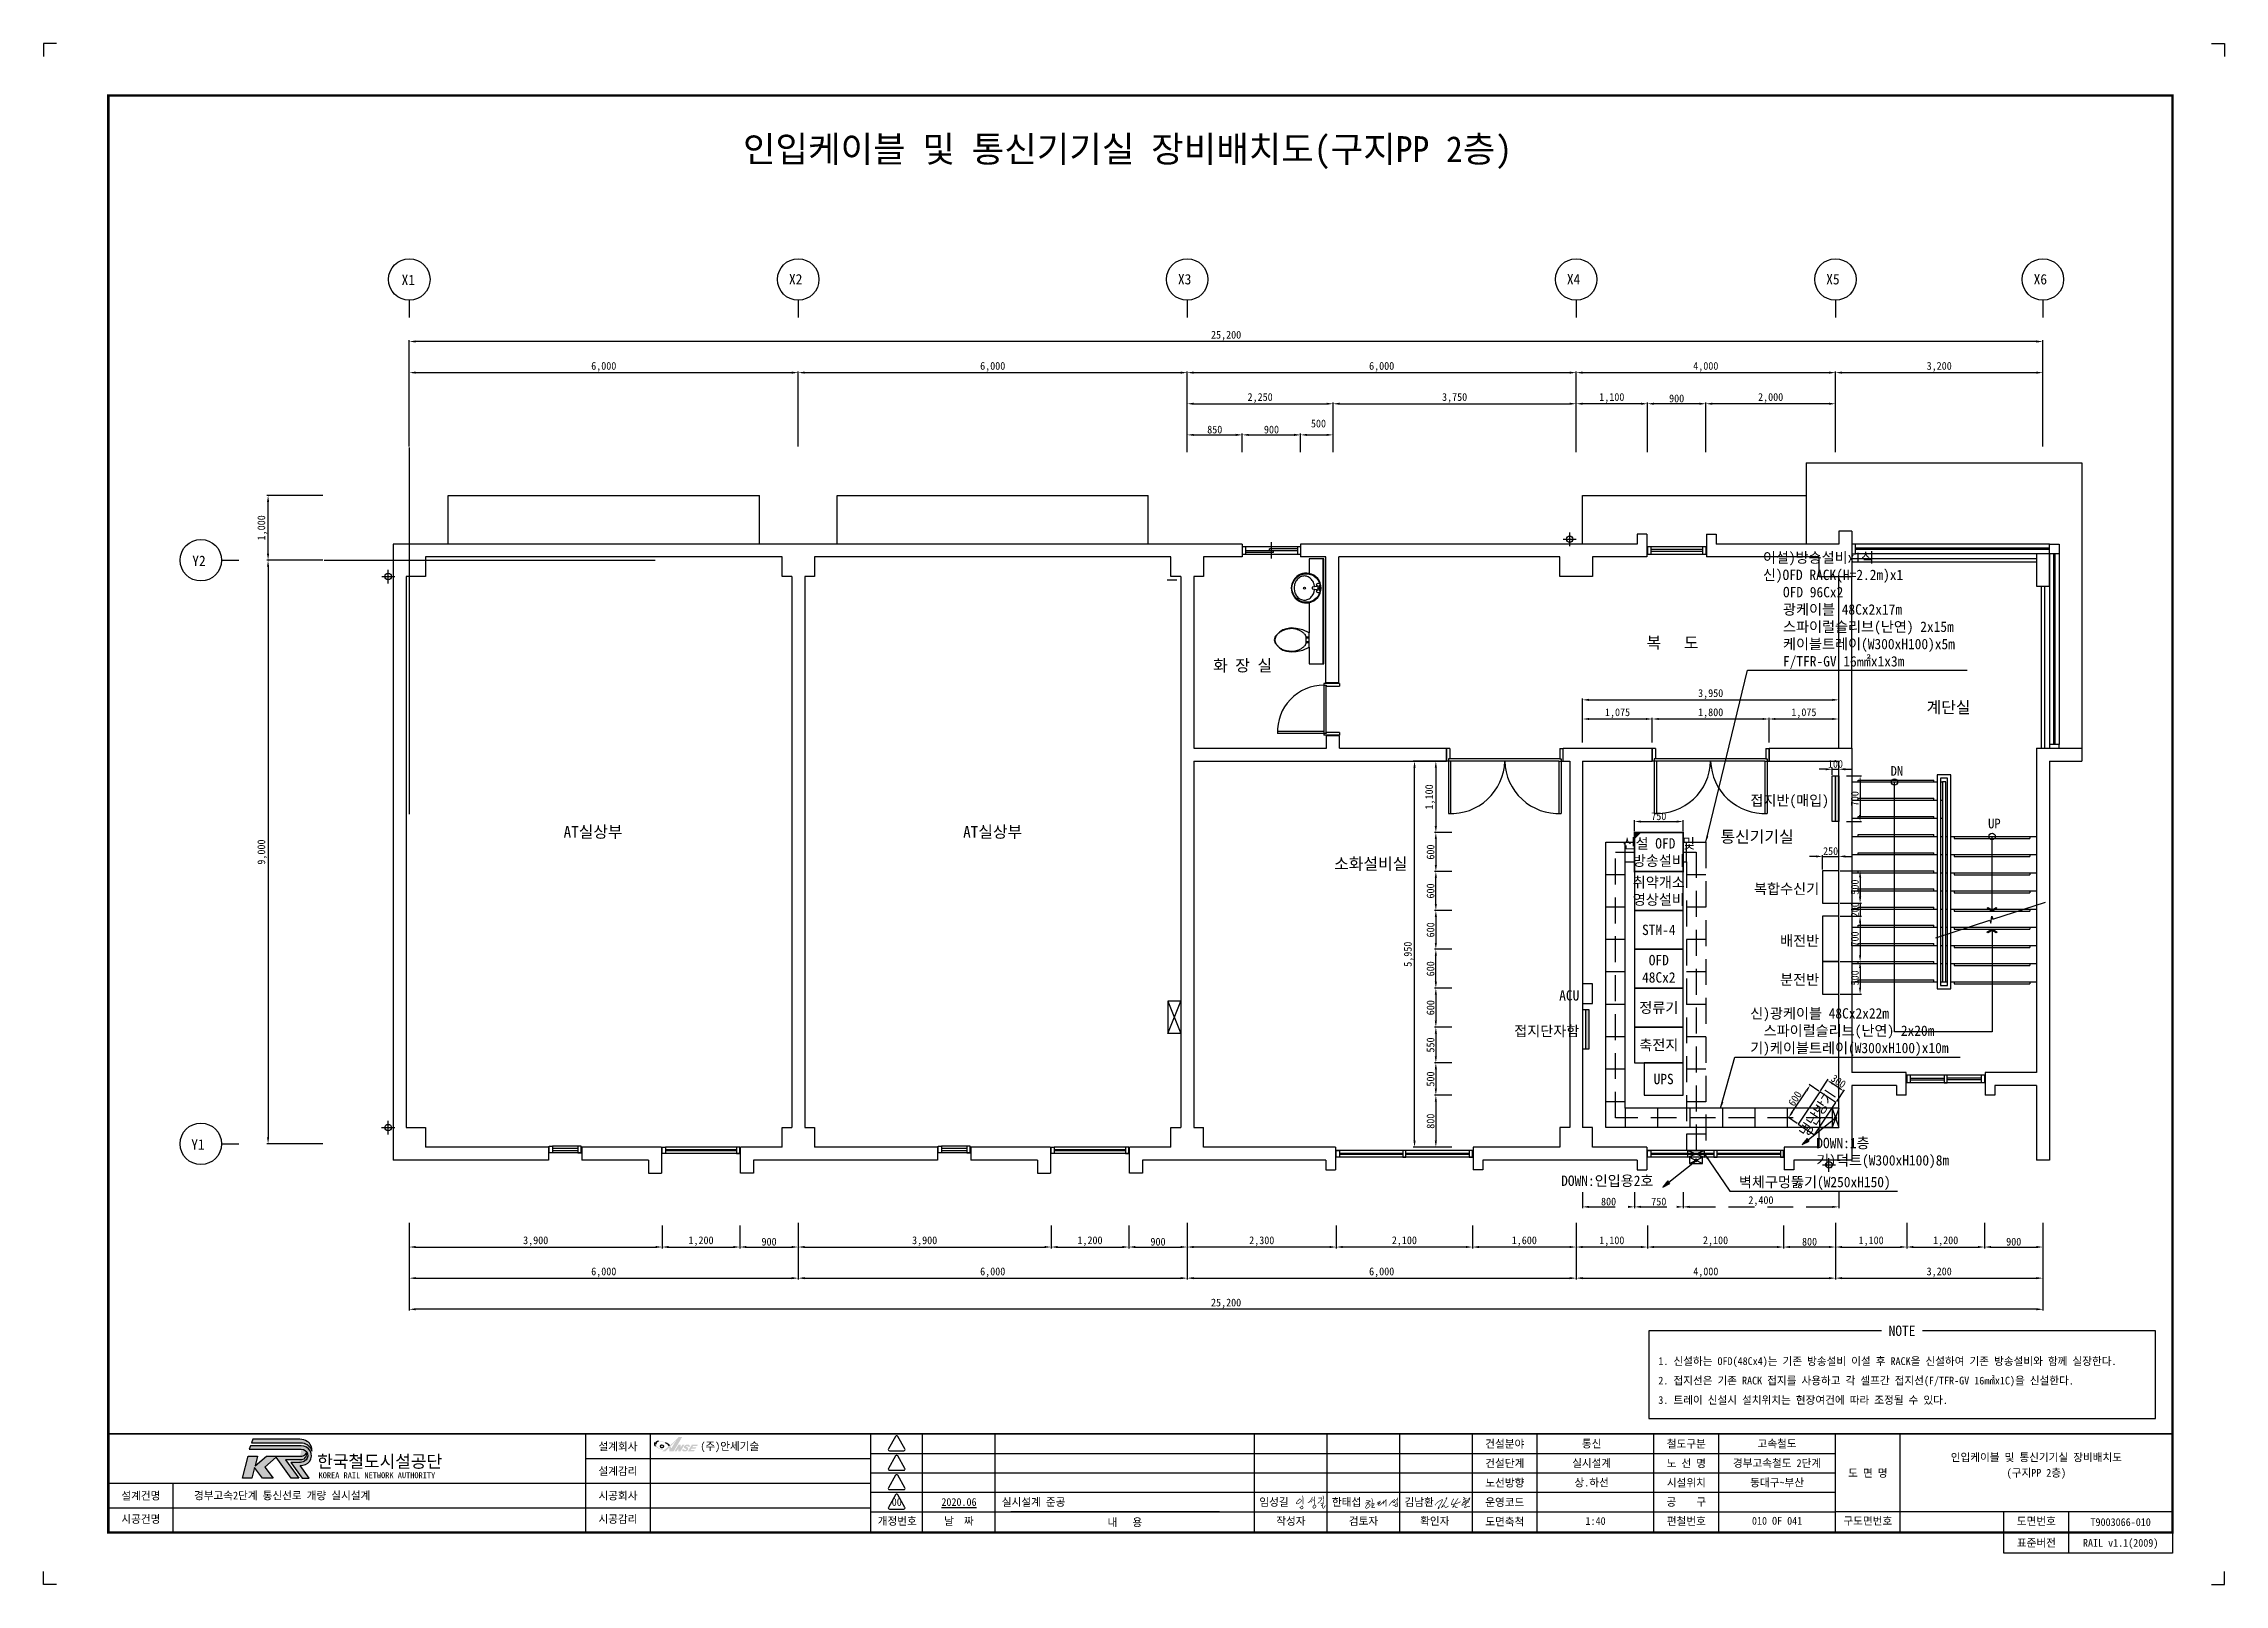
# Paper-space layout '구지PP-2' of a CAD drawing. Header units: millimetres. Extents: x 0 to 841, y 0 to 594.
# The model-space entities are those that its viewports show. They can reach past a viewport. Long polylines and large blocks are cut down to what shows.
import ezdxf
from ezdxf.enums import TextEntityAlignment as Align

# ---------------------------------------------------------------- set-up
doc = ezdxf.new("R2010")
doc.units = ezdxf.units.MM
doc.linetypes.add('HIDDEN', pattern=[0.375, 0.25, -0.125])
for name, color, linetype in [('TT-BASE', 253, 'Continuous'), ('TT-CABL', 4, 'Continuous'), ('TT-CTRL-JUNT', 4, 'Continuous'), ('TT-TRAY', 4, 'Continuous'), ('TX-BORD', 7, 'Continuous'), ('TZ-BASE', 253, 'Continuous'), ('TZ-DIMS', 1, 'Continuous'), ('TZ-LEAL', 1, 'Continuous'), ('TZ-LEAT', 3, 'Continuous'), ('TZ-LINE', 4, 'Continuous'), ('TZ-SYMB', 2, 'Continuous'), ('TZ-TEX2', 3, 'Continuous'), ('TZ-TEXT', 3, 'Continuous')]:
    doc.layers.add(name, color=color, linetype=linetype)
doc.layers.add('TX-PAPR', color=2, linetype='Continuous', plot=False)
doc.styles.add('KORAIL', font='GulimChe.ttf')
doc.styles.get("Standard").update_dxf_attribs({"font": 'GulimChe.ttf'})
doc.styles.add('TB_TEXT', font='GulimChe.ttf')
doc.styles.add('TB_WBTXT', font='GulimChe.ttf')
doc.dimstyles.new('D40', dxfattribs={"dimscale": 40, "dimtxt": 3, "dimasz": 2.5, "dimexe": 0.5, "dimexo": 0.5, "dimgap": 0.5, "dimtad": 1, "dimdec": 0, "dimzin": 1, "dimdsep": 46, "dimlunit": 6, "dimtxsty": 'Standard', "dimcen": 1, "dimclrd": 1, "dimclre": 1, "dimclrt": 3, "dimadec": 0, "dimazin": 0, "dimtfac": 1, "dimtdec": 0, "dimtix": 1, "dimtmove": 2, "dimatfit": 3, "dimfxl": 0, "dimtvp": 2, "dimlwd": -1, "dimlwe": -1, "dimarcsym": 0})

psp = doc.layouts.new('구지PP-2')

msp = doc.modelspace()

# ---------------------------------------------------------------- texts
at = {"layer": 'TZ-BASE'}
for s, p in [('복   도', (-99434.6, -52342.8)), ('화 장 실', (-106067.6, -52690.8)), ('계단실', (-95177.6, -53335.4)), ('AT실상부', (-116086.2, -55255.8)), ('AT실상부', (-109922.7, -55255.8)), ('통신기기실', (-98131.7, -55331.9)), ('소화설비실', (-104090.6, -55748.6))]:
    msp.add_text(s, height=180, dxfattribs=at).set_placement(p, align=Align.MIDDLE)
for s, p in [('DN', (-95973.9, -54394)), ('UP', (-94470.9, -55204.7))]:
    msp.add_text(s, height=150, dxfattribs=at).set_placement(p, align=Align.CENTER)
at = {"layer": 'TZ-LEAT'}
for s, p in [('X1', (-119040.5, -46826.8)), ('X2', (-113064.7, -46816.2)), ('X3', (-107064.7, -46816.2)), ('X4', (-101064.7, -46816.2)), ('X5', (-97064.7, -46816.2)), ('X6', (-93864.7, -46816.2)), ('Y2', (-122269.5, -51158.6)), ('Y1', (-122285.3, -60158.6))]:
    msp.add_text(s, height=160, dxfattribs=at).set_placement(p)
at = {"layer": 'TZ-LEAT', "char_height": 160, "attachment_point": 7}
for s, insert in [('{\\C6;이설)방송설비x1식\\P신)OFD RACK(H=2.2m)x1\\P   OFD 96Cx2\\P   광케이블 48Cx2x17m\\P\\pt320;   스파이럴슬리브(난연) 2x15m\\P}   {\\C6;케이블트레이(W300xH100)x5m\\P   F/TFR-GV 16㎟x1x3m}', (-98041.9, -52747.3)), ('{\\C6;신)광케이블 48Cx2x22m\\P\\pt320;  스파이럴슬리브(난연) 2x20m\\P}기)케이블트레이(W300xH100)x10m', (-98237.3, -58713.6)), ('벽체구멍뚫기(W250xH150)', (-98411.8, -60780.8))]:
    msp.add_mtext(s, dxfattribs=dict(at, insert=insert))
at = {"layer": 'TZ-TEX2'}
for s, height, p in [('DOWN:1층', 160, (-97217.8, -60057)), ('DOWN:인입용2호', 160, (-101153.2, -60638.5)), ('기)덕트(W300xH100)8m', 160, (-97217.8, -60323.5)), ('1. 신설하는 OFD(48Cx4)는 기존 방송설비 이설 후 RACK을 신설하여 기존 방송설비와 함께 실장한다.', 120, (-99654.3, -63420.6, 61.9)), ('2. 접지선은 기존 RACK 접지를 사용하고 각 셀프간 접지선(F/TFR-GV 16㎟x1C)을 신설한다.', 120, (-99654.3, -63720.6, 61.9)), ('3. 트레이 신설시 설치위치는 현장여건에 따라 조정될 수 있다.', 120, (-99654.3, -64020.6, 61.9))]:
    msp.add_text(s, height=height, dxfattribs=at).set_placement(p, align=Align.MIDDLE_LEFT)
msp.add_text('NOTE', height=160, dxfattribs=at).set_placement((-95894.9, -62952.6, 61.9), align=Align.MIDDLE)
at = {"layer": 'TZ-TEXT'}
for s, p in [('접지반(매입)', (-97023.5, -54773.2)), ('복합수신기', (-97173.5, -56136.6)), ('배전반', (-97173.5, -56936.6)), ('분전반', (-97173.5, -57536.6)), ('ACU', (-100873.5, -57779.8)), ('접지단자함', (-100873.5, -58329.8))]:
    msp.add_text(s, height=160, dxfattribs=at).set_placement(p, align=Align.MIDDLE_RIGHT)
for s, p in [('신설 OFD 및', (-99647, -55436.2)), ('방송설비', (-99647, -55702.9)), ('취약개소', (-99647, -56036.2)), ('영상설비', (-99647, -56302.9)), ('STM-4', (-99647, -56769.5)), ('OFD', (-99647, -57236.2)), ('48Cx2', (-99647, -57502.9)), ('정류기', (-99647, -57969.5)), ('축전지', (-99647, -58544.5)), ('UPS', (-99572, -59069.5))]:
    msp.add_text(s, height=160, dxfattribs=at).set_placement(p, align=Align.MIDDLE_CENTER)
msp.add_text('냉난방기', height=160, rotation=56.30993, dxfattribs=at).set_placement((-97205.4, -59599.2), align=Align.MIDDLE_CENTER)

# ---------------------------------------------------------------- blocks, each defined once
blk = doc.blocks.new('CXGLOGO-UNIT-KRNA-COLOR')
h = blk.add_hatch(color=166)
edge = h.paths.add_edge_path()
edge.add_arc((15.3, 4.2), 10, 59.195, 87.6904)
edge.add_line((15.7, 14.2), (-14.6, 14.2))
edge.add_line((-14.6, 14.2), (-15.4, 11.9))
edge.add_line((-15.4, 11.9), (17.3, 11.9))
edge.add_arc((16.4, 4.8), 7.13, 14.4338, 82.8523, ccw=False)
edge.add_arc((17.2, 7.5), 6.18, 351.2788, 418.625)
h = blk.add_hatch(color=166)
edge = h.paths.add_edge_path()
edge.add_line((-17.6, 3.4), (-11.6, 3.4))
edge.add_line((-11.6, 3.4), (-13.1, -2.8))
edge.add_line((-13.1, -2.8), (-5.8, 3.4))
edge.add_line((-5.8, 3.4), (16.9, 3.4))
edge.add_arc((16.5, 6.7), 3.37, 277.1672, 339.2536)
edge.add_arc((16.5, 4.5), 3.37, -86.0611, 17.644, ccw=False)
edge.add_line((16.7, 1.1), (6.4, 1.1))
edge.add_line((6.4, 1.1), (15, -10.7))
edge.add_line((15, -10.7), (10.1, -10.7))
edge.add_line((10.1, -10.7), (0.4, 2.7))
edge.add_line((0.4, 2.7), (-6.9, -3.7))
edge.add_line((-6.9, -3.7), (-1.4, -10.8))
edge.add_line((-1.4, -10.8), (-8.3, -10.8))
edge.add_line((-8.3, -10.8), (-13.5, -4))
edge.add_line((-13.5, -4), (-15.1, -10.8))
edge.add_line((-15.1, -10.8), (-21.2, -10.8))
edge.add_line((-21.2, -10.8), (-17.6, 3.4))
h = blk.add_hatch(color=46)
edge = h.paths.add_edge_path()
edge.add_arc((15.4, 5.5), 6.16, 269.178, 301.5498, ccw=False)
edge.add_line((15.3, -0.7), (9.8, -0.7))
edge.add_line((9.8, -0.7), (17.2, -10.8))
edge.add_line((17.2, -10.8), (21.7, -10.8))
edge.add_line((21.7, -10.8), (15.9, -2.7))
edge.add_arc((15.5, 6.1), 8.86, 272.286, 317.0312)
edge.add_arc((16.8, 3.7), 6.34, 325.2805, 452.1314)
edge.add_line((16.5, 10), (-16, 10))
edge.add_line((-16, 10), (-16.8, 7.8))
edge.add_line((-16.8, 7.8), (16.6, 7.8))
edge.add_arc((16.8, 3.8), 3.99, -62.7193, 92.2922, ccw=False)
at = {"color": 166}
for points in [[(20.4, 12.8, 0.12498), (15.7, 14.2), (-14.6, 14.2), (-15.4, 11.9), (17.3, 11.9, -0.307728), (23.3, 6.6, 0.302614)], [(-17.6, 3.4), (-11.6, 3.4), (-13.1, -2.8), (-5.8, 3.4), (16.9, 3.4, 0.27773), (19.7, 5.5, -0.486141), (16.7, 1.1), (6.4, 1.1), (15, -10.7), (10.1, -10.7), (0.4, 2.7), (-6.9, -3.7), (-1.4, -10.8), (-8.3, -10.8), (-13.5, -4), (-15.1, -10.8), (-21.2, -10.8)]]:
    blk.add_lwpolyline(points, format="xyb", close=True, dxfattribs=at)
at = {"color": 46}
blk.add_lwpolyline([(18.6, 0.2, -0.142195), (15.3, -0.7), (9.8, -0.7), (17.2, -10.8), (21.7, -10.8), (15.9, -2.7, 0.197757), (22, 0.1, 0.61792), (16.5, 10), (-16, 10), (-16.8, 7.8), (16.6, 7.8, -0.802668)], format="xyb", close=True, dxfattribs=at)
blk = doc.blocks.new('CXGLOGO-KRNA-COLOR')
blk.add_blockref('CXGLOGO-UNIT-KRNA-COLOR', (0, 0))
at = {"color": 166, "style": 'KORAIL'}
for s, height, p in [('한국철도시설공단', 8, (26.8, -4)), ('KOREA RAIL NETWORK AUTHORITY', 3.75, (27.7, -10.8))]:
    blk.add_text(s, height=height, dxfattribs=at).set_placement(p)
blk = doc.blocks.new('TXBLKA1-KRNAH')
at = {"layer": 'TX-BORD'}
h = blk.add_hatch(color=5, dxfattribs=at)
h.paths.add_polyline_path([(241.41, 53.44, 0.096425), (239.85, 54.59, 0.1233), (237.07, 55.37, 0.107959), (236.18, 55.25, 0.147974), (235.63, 54.71, 0.146771), (235.6, 53.86, 0.166867), (235.92, 53.32, 0.084002), (237.3, 52.29, 0.125004), (238.6, 51.98, 0.324316), (238.9, 52.16, 0.181232), (238.8, 52.77, -0.176206), (238.41, 52.66, -0.165955), (238.43, 52.37, -0.236091), (238.11, 52.27, -0.163197), (237.2, 52.6, -0.211159), (236.11, 54.03, -0.492063), (237.15, 55.14, -0.264032), (241.01, 53.12, -0.023302), (238.51, 51.28), (239.75, 51.28, 0.034752), (241.24, 52.65, -0.038457), (241.29, 51.28), (242.97, 51.28), (246.25, 56.8), (244.88, 56.8, -0.036327)])
h.paths.add_polyline_path([(242.08, 52.46), (241.66, 53.16, 0.03885), (244.06, 55.69)], flags=16)
h = blk.add_hatch(color=3, dxfattribs=at)
h.paths.add_polyline_path([(244.79, 51.28), (245.61, 51.28), (247.14, 53.85), (246.32, 53.85), (245.64, 52.71), (245.64, 53.85), (244.83, 53.85), (243.3, 51.28), (244.11, 51.28), (244.79, 52.43)])
h.paths.add_polyline_path([(247.73, 51.85, -0.206701), (247.2, 51.81, -0.316027), (247.06, 51.95, -0.031225), (247.06, 52.07), (246.36, 52.07, 0.483426), (246.52, 51.35, 0.203838), (248.04, 51.43, 0.079762), (248.43, 51.8, 0.172378), (248.58, 52.3, 0.221594), (248.3, 52.81, 0.038449), (247.87, 53.02, -0.563174), (247.89, 53.34, -0.276773), (248.29, 53.37, -0.312628), (248.42, 53.08), (249.21, 53.08, 0.143901), (249.17, 53.48, 0.169249), (248.83, 53.82, 0.119216), (248.04, 53.89, 0.167621), (247.24, 53.47, 0.258991), (246.94, 52.74, 0.208246), (247.3, 52.44, -0.022645), (247.74, 52.2, -0.588103)])
h.paths.add_polyline_path([(249.56, 51.83), (249.82, 52.27), (251.36, 52.27), (251.72, 52.86), (250.18, 52.86), (250.44, 53.3), (251.98, 53.3), (252.31, 53.85), (250, 53.85), (248.47, 51.28), (250.78, 51.28), (251.1, 51.83)])
h.paths.add_polyline_path([(239.05, 53.25, 1), (237.87, 53.25, 1)])
at = {"layer": 'DEFPOINTS', "color": 1}
blk.add_line((836, 594), (841, 594), dxfattribs=at)
for points in [[(5, 594), (0, 594), (0, 589)], [(836, 594), (841, 594), (841, 589)], [(5, 0), (0, 0), (0, 5)], [(836, 0), (841, 0), (841, 5)]]:
    blk.add_lwpolyline(points, dxfattribs=at)
at = {"layer": 'TX-BORD'}
for p, q in [((234, 20), (234, 58)), ((319, 50.5), (549.5, 50.5)), ((339, 20), (339, 58)), ((367, 20), (367, 58)), ((467, 20), (467, 58)), ((495, 20), (495, 58)), ((523, 20), (523, 58)), ((549.5, 50.5), (691, 50.5)), ((576, 20), (576, 58)), ((621, 20), (621, 58)), ((646, 20), (646, 58)), ((716, 20), (716, 58)), ((209, 48.5), (319, 48.5)), ((319, 43), (549.5, 43)), ((549.5, 43), (691, 43)), ((25, 39), (319, 39)), ((50, 20), (50, 39)), ((319, 35.5), (549.5, 35.5)), ((549.5, 35.5), (691, 35.5)), ((25, 29.5), (319, 29.5)), ((319, 28), (691, 28)), ((453.5, 28), (373, 28)), ((821, 28), (691, 28)), ((756, 20), (756, 28)), ((781, 12), (781, 28))]:
    blk.add_line(p, q, dxfattribs=at)
at = {"layer": 'TX-BORD', "const_width": 1}
blk.add_lwpolyline([(821, 20), (25, 20), (25, 574), (821, 574)], close=True, dxfattribs=at)
at = {"layer": 'TX-BORD'}
for points, const_width in [([(25, 58), (821, 58)], 0.5), ([(209, 20), (209, 58)], 0.5), ([(209, 20), (209, 58)], 0.5), ([(319, 20), (319, 58)], 0.5), ([(551, 20), (551, 58)], 0.5), ([(691, 20), (691, 58)], 0.5), ([(489.16, 32.47), (490.23, 32.6)], 0.24), ([(510.02, 32.43), (511.22, 32.3), (511.29, 32.17), (511.29, 31.91), (509.68, 31.25), (511.29, 31.91), (511.93, 32.15), (511.29, 31.91), (510.45, 30.87), (510.06, 30.25), (509.86, 29.88), (509.82, 29.64), (509.85, 29.48), (509.94, 29.38), (510.07, 29.35), (510.38, 29.36), (511.09, 29.84), (511.32, 30.09), (511.53, 30.37), (511.52, 30.66), (511.47, 30.83), (511.33, 30.95), (511.02, 30.99), (510.45, 30.87)], 0.24), ([(511.96, 33.12), (512.32, 32.9), (512.39, 32.4), (512.31, 31.14), (512.21, 29.77), (512.24, 29.56), (512.39, 29.52), (512.61, 29.55), (512.95, 29.62), (513.48, 29.76)], 0.24), ([(512.31, 31.14), (512.99, 31.2), (513.13, 31.16), (513.03, 30.78), (512.21, 29.77)], 0.24), ([(514.32, 31.57), (514.59, 31.64), (515.5, 32.11), (514.59, 31.64), (514.69, 31.19), (514.15, 30.85), (514.69, 31.19), (515.47, 31.61), (514.75, 30.62), (514.93, 30.41), (515.2, 30.4), (515.62, 30.7), (516.67, 31.8), (516.69, 32.23), (516.67, 31.8), (516.66, 31.21), (517.64, 32.57), (517.67, 29.98)], 0.24), ([(521.05, 32.83), (519.79, 31.7), (518.83, 30.43), (519.79, 31.7), (520.42, 32.27), (520.32, 31.82), (520.41, 31.55), (520.64, 31.46), (521, 31.65), (520.94, 31.92), (522.01, 32.93), (522.02, 33.4), (522.01, 32.93), (521.99, 31.92), (521.99, 31.59), (521.7, 31.85), (521.99, 31.59), (522.08, 31.07), (522.06, 30.3), (521.97, 30), (521.58, 29.93), (521.29, 29.99), (521.13, 30.2), (521.17, 30.65), (521.36, 30.97), (521.77, 31.01), (522.08, 31)], 0.24), ([(521.15, 30.43), (520.87, 30.43), (520.47, 30.53), (520.28, 30.68)], 0.24)]:
    blk.add_lwpolyline(points, dxfattribs=dict(at, const_width=const_width))
for points in [[(328.58, 57.05), (325.78, 52.19, 0.57735), (326.17, 51.52), (331.78, 51.52, 0.57735), (332.17, 52.19), (329.36, 57.05, 0.57735)], [(328.58, 49.55), (325.78, 44.69, 0.57735), (326.17, 44.02), (331.78, 44.02, 0.57735), (332.17, 44.69), (329.36, 49.55, 0.57735)], [(328.58, 42.05), (325.78, 37.19, 0.57735), (326.17, 36.52), (331.78, 36.52, 0.57735), (332.17, 37.19), (329.36, 42.05, 0.57735)], [(328.58, 34.55), (325.78, 29.69, 0.57735), (326.17, 29.02), (331.78, 29.02, 0.57735), (332.17, 29.69), (329.36, 34.55, 0.57735)]]:
    blk.add_lwpolyline(points, format="xyb", close=True, dxfattribs=at)
at = {"layer": 'TX-BORD', "const_width": 0.24}
for points in [[(485.57, 34.24, -0.031521), (485.64, 32.12, 0.015452), (485.64, 30.85, 0.488947)], [(489.3, 33.6, -0.116912), (488.11, 31.72, -0.245276), (487.54, 31.55, -2.571837)], [(490.15, 33.87, -0.089273), (490.12, 31.67, 0.068943), (490.06, 30.69, 0.261353)], [(493.32, 34.22, -0.102288), (493.6, 33.42, -0.080289), (493.6, 33.07, 0.066761), (493.58, 32.62, -0.06278), (493.53, 31.56, 8.85417)], [(547.43, 33.59, -0.145348), (547.88, 33.43, -0.307225), (547.95, 33.23, -0.212679), (547.38, 32.49, -0.113681), (548.62, 33.04, -0.266507), (548.74, 33, -3.538723)], [(484.54, 33.09, 0.071134), (483.15, 31.48, 0.394214), (483.21, 31.1, 0.224261), (483.52, 31.04, 0.193438), (484.97, 32.08, 0.544983), (484.67, 32.72, 0.066146), (484.03, 32.72, 27.196208)], [(484.41, 29.84, 0.02121), (484.98, 29.12, 0.409369), (485.14, 29.11, -0.211811), (485.49, 29.21, 0.416377), (485.62, 29.3, 0.123643), (485.54, 30.12, 0.523631), (485.28, 30.19, -0.072983), (484.51, 29.7, 0.005941)], [(488.57, 32.27, -0.142438), (489.07, 31.68, 5.949847)], [(490.05, 30.54, 0.235154), (489.49, 29.9, 0.345857), (489.7, 29.41, 0.306746), (490.2, 29.45, 0.103095), (490.63, 29.98, 0.395571), (490.49, 30.5, 0.242915), (490.05, 30.54, 6.064713)], [(491.55, 33.36, 0.139976), (491.83, 33.26, 0.096355), (492.64, 33.37, -0.240321), (492.85, 33.34, -0.353191), (492.93, 33.05, -0.157335), (491.33, 31.22, -6.381378)], [(492.46, 31.11), (493.22, 31.4, -0.375176), (493.45, 31.31, -0.266244), (493.45, 31.13, -0.042219), (493.07, 30.6, -0.159939), (492.63, 30.34, -0.171647), (493.2, 30.37, -0.458058), (493.29, 30.17, 0.159326), (493.23, 29.58, 0.227707), (493.39, 29.37, 0.407988), (493.73, 29.47, -0.001483), (493.89, 29.78, 0.004186), (494.14, 30.24, -0.100484), (494.33, 30.47, -0.346277)], [(536.7, 30.48, -0.382901), (536.65, 30.71, -0.12512), (539.4, 32.69, -0.474239), (539.59, 32.59, -0.046113), (537.92, 29.73, 0.151113), (537.77, 29.29, 0.58991), (537.88, 29.22, 0.096338), (538.33, 29.72, 2.196927)], [(540.73, 33.09, -0.071383), (541.05, 33.41, -0.346917), (541.16, 33.41, -0.258278), (541.18, 33.35, -0.079918), (541.06, 32.96, -0.048596), (539.06, 29.69, 0.947427), (539.13, 29.64, -0.022437), (540.04, 30.36, -0.344585), (540.2, 30.35, -0.12284), (540.25, 30.29, 0.011347), (540.43, 29.85, 0.194638), (540.6, 29.69, 0.189435), (540.9, 29.69, 0.009404), (541.84, 30.24, 3.287276)], [(543.84, 33.07, 0.030212), (542.85, 31.06, 0.575113), (543.08, 30.76, 0.043168), (545.96, 31.58, 0.237594), (546.32, 31.98, 1.260425)], [(545.61, 33.11, 0.150889), (545.13, 32.65, 0.025288), (543.37, 29.61), (544.07, 30.23, -0.448359), (544.33, 30.16, 0.073819), (544.59, 29.67, 0.359456), (544.94, 29.59, 0.031982), (545.26, 29.77, 3.102048)], [(547.6, 31.85, 0.23976), (547.57, 31.5, 0.345796), (547.69, 31.43, 0.195352), (548.64, 32.18, 0.393888), (548.6, 32.35, 0.293784), (548.35, 32.35, 0.099623), (547.44, 31.43, 0.02205), (546.93, 30.69, 0.380988), (546.98, 30.44, 0.18866), (547.1, 30.41), (549.22, 31.59, 0.122154), (549.44, 31.8), (550.04, 33.22, 0.396041), (549.99, 33.36, 0.224142), (549.88, 33.36, 0.078358), (549.02, 32.08), (547.95, 29.67, 0.444285), (547.97, 29.61), (548.29, 29.6, 0.179185), (548.5, 29.67), (549.15, 30.07, -0.135616), (549.34, 30.12), (550.04, 30.11)]]:
    blk.add_lwpolyline(points, format="xyb", dxfattribs=at)
at = {"layer": 'TX-BORD'}
blk.add_lwpolyline([(821, 20), (821, 12), (756, 12), (756, 20)], close=True, dxfattribs=at)
at = {"layer": 'TX-BORD', "color": 3}
blk.add_circle((238.46, 53.25), 0.594, dxfattribs=at)
at = {"layer": 'TX-BORD', "color": 5}
for centre, radius, start, end in [((237.04, 54.23), 1.49, 161.17216, 194.57108), ((236.55, 54.06), 0.967, 192.10036, 229.99429), ((237.06, 54.19), 0.96, 84.64387, 189.44431), ((237.68, 50.02), 5.06, 42.58477, 64.6157)]:
    blk.add_arc(centre, radius, start, end, dxfattribs=at)
at = {"layer": 'TX-BORD', "xscale": 0.6, "yscale": 0.6}
blk.add_blockref('CXGLOGO-KRNA-COLOR', (89.41, 47.41), dxfattribs=at)
at = {"layer": 'TX-BORD', "style": 'TB_TEXT'}
for s, p in [('설계회사', (221.5, 53.25)), ('건설분야', (563.5, 54.25)), ('철도구분', (633.5, 54.25)), ('설계감리', (221.5, 43.75)), ('건설단계', (563.5, 46.75)), ('노 선 명', (633.5, 46.75)), ('도 면 명', (703.5, 43)), ('설계건명', (37.5, 34.25)), ('시공회사', (221.5, 34.25)), ('노선방향', (563.5, 39.25)), ('시설위치', (633.5, 39.25)), ('시공건명', (37.5, 25.25)), ('시공감리', (221.5, 25.25)), ('개정번호', (329.21, 24.5)), ('날  짜', (353, 24.5)), ('내   용', (417, 24)), ('작성자', (481, 24.5)), ('검토자', (509, 24.5)), ('확인자', (536.5, 24.5)), ('운영코드', (563.5, 31.75)), ('도면축척', (563.5, 24.25)), ('공    구', (633.5, 31.75)), ('편철번호', (633.5, 24.5)), ('구도면번호', (703.5, 24.51)), ('도면번호', (768.5, 24.51))]:
    blk.add_text(s, height=3, dxfattribs=at).set_placement(p, align=Align.MIDDLE)
blk.add_text('표준버전', height=3, dxfattribs=at).set_placement((768.5, 16), align=Align.MIDDLE_CENTER)
at = {"layer": 'TX-BORD', "style": 'TB_TEXT', "flags": 1}
blk.add_attdef('TD_CLASSCODE', text='', height=3, dxfattribs=at).set_placement((25, 577.54), align=Align.MIDDLE_LEFT)
at = {"layer": 'TX-BORD'}
for tag, height, style, p in [('TB_MTITIL', 10, 'TB_WBTXT', (418, 553.33)), ('TB_STITL', 7, 'TB_WBTXT', (418, 538.33)), ('TR_RNUM4', 3, 'TB_TEXT', (329, 54.25)), ('TR_RDAT4', 3, 'TB_TEXT', (353, 54.25)), ('TD_FIELD', 3, 'TB_TEXT', (597, 54.25)), ('TD_RLCLASS', 3, 'TB_TEXT', (668.5, 54.25)), ('TD_DNAME_TOP', 3, 'TB_TEXT', (768.5, 48.98)), ('TR_RNUM3', 3, 'TB_TEXT', (329, 46.75)), ('TR_RDAT3', 3, 'TB_TEXT', (353, 46.75)), ('TD_CSTEP', 3, 'TB_TEXT', (597, 46.75)), ('TD_RLNAME', 3, 'TB_TEXT', (668.5, 46.75)), ('TD_DNAME_MAIN', 3, 'TB_TEXT', (768.5, 43)), ('TR_RNUM2', 3, 'TB_TEXT', (329, 39.25)), ('TR_RDAT2', 3, 'TB_TEXT', (353, 39.25)), ('TD_DIRCODE', 3, 'TB_TEXT', (597, 39.25)), ('TD_RLSECT', 3, 'TB_TEXT', (668.5, 39.25)), ('TD_DNAME_BOT', 3, 'TB_TEXT', (768.5, 36.98)), ('TR_RNUM1', 3, 'TB_TEXT', (329, 31.75)), ('TR_RDAT1', 3, 'TB_TEXT', (353, 31.75)), ('TD_SYSCODE', 3, 'TB_TEXT', (597, 31.75)), ('SCALE', 3, 'TB_TEXT', (598.5, 24.45)), ('TD_CSECT', 3, 'TB_TEXT', (668.5, 31.75)), ('TD_DWGNO', 3, 'TB_TEXT', (668.5, 24.5)), ('TD_DWGCODE_PREV', 3, 'TB_TEXT', (736, 24)), ('TD_DWGCODE', 3, 'TB_TEXT', (801, 24)), ('TD_VERSION', 3, 'TB_TEXT', (801, 16))]:
    blk.add_attdef(tag, text='', height=height, dxfattribs=dict(at, style=style)).set_placement(p, align=Align.MIDDLE_CENTER)
at = {"layer": 'TX-BORD', "style": 'TB_TEXT'}
for tag, p in [('TD_DCOMP', (253.27, 53.25)), ('TR_RCON4', (369.52, 54.25)), ('TR_DGN4', (468.83, 54.25)), ('TR_CHK4', (496.83, 54.25)), ('TR_APP4', (524.83, 54.25)), ('TD_DSCCOMP', (253.27, 43.75)), ('TR_RCON3', (369.52, 46.75)), ('TR_DGN3', (468.83, 46.75)), ('TR_CHK3', (496.83, 46.75)), ('TR_APP3', (524.83, 46.75)), ('TD_DNAME', (58, 34.25)), ('TD_CCOMP', (253.27, 34.25)), ('TR_RCON2', (369.52, 39.25)), ('TR_DGN2', (468.83, 39.25)), ('TR_CHK2', (496.83, 39.25)), ('TR_APP2', (524.83, 39.25)), ('TD_CNAME', (58, 25.15)), ('TD_CSCOMP', (253.27, 25.25)), ('TR_RCON1', (369.52, 31.75)), ('TR_DGN1', (468.83, 31.75)), ('TR_CHK1', (496.83, 31.75)), ('TR_APP1', (524.83, 31.75))]:
    blk.add_attdef(tag, text='', height=3, dxfattribs=at).set_placement(p, align=Align.MIDDLE_LEFT)
blk = doc.blocks.new('*D6')
at = {"layer": 'DEFPOINTS', "color": 0}
for p in [(-120234, -51070), (-121100, -60070), (-120234, -60070)]:
    blk.add_point(p, dxfattribs=at)
at = {"layer": 'TZ-DIMS', "color": 1}
for p, q in [((-120254, -51070), (-121120, -51070)), ((-121100, -51170), (-121100, -59970)), ((-120254, -60070), (-121120, -60070))]:
    blk.add_line(p, q, dxfattribs=at)
for points in [[(-121117, -51170), (-121084, -51170), (-121100, -51070)], [(-121117, -59970), (-121084, -59970), (-121100, -60070)]]:
    blk.add_solid(points, dxfattribs=at)
at = {"layer": 'TZ-DIMS', "color": 3, "insert": (-121189, -55570), "char_height": 120, "attachment_point": 5, "rotation": 90}
blk.add_mtext('9,000', dxfattribs=at)
blk = doc.blocks.new('*D7')
at = {"layer": 'DEFPOINTS', "color": 0}
for p in [(-118922, -47697), (-118922, -49128), (-93722, -49128)]:
    blk.add_point(p, dxfattribs=at)
at = {"layer": 'TZ-DIMS', "color": 1}
for p, q in [((-118922, -49108), (-118922, -47677)), ((-93822, -47697), (-118822, -47697)), ((-93722, -49108), (-93722, -47677))]:
    blk.add_line(p, q, dxfattribs=at)
for points in [[(-118822, -47680), (-118822, -47713), (-118922, -47697)], [(-93822, -47680), (-93822, -47713), (-93722, -47697)]]:
    blk.add_solid(points, dxfattribs=at)
at = {"layer": 'TZ-DIMS', "color": 3, "insert": (-106322, -47608), "char_height": 120, "attachment_point": 5}
blk.add_mtext('25,200', dxfattribs=at)
blk = doc.blocks.new('*D8')
at = {"layer": 'DEFPOINTS', "color": 0}
for p in [(-93722, -48177), (-96922, -49334), (-93722, -49334)]:
    blk.add_point(p, dxfattribs=at)
at = {"layer": 'TZ-DIMS', "color": 1}
for p, q in [((-96922, -49314), (-96922, -48157)), ((-96822, -48177), (-93822, -48177)), ((-93722, -49314), (-93722, -48157))]:
    blk.add_line(p, q, dxfattribs=at)
for points in [[(-96822, -48160), (-96822, -48193), (-96922, -48177)], [(-93822, -48160), (-93822, -48193), (-93722, -48177)]]:
    blk.add_solid(points, dxfattribs=at)
at = {"layer": 'TZ-DIMS', "color": 3, "insert": (-95322, -48088), "char_height": 120, "attachment_point": 5}
blk.add_mtext('3,200', dxfattribs=at)
blk = doc.blocks.new('*D9')
at = {"layer": 'DEFPOINTS', "color": 0}
for p in [(-112922, -48177), (-118922, -49334), (-112922, -49334)]:
    blk.add_point(p, dxfattribs=at)
at = {"layer": 'TZ-DIMS', "color": 1}
for p, q in [((-118922, -49314), (-118922, -48157)), ((-118822, -48177), (-113022, -48177)), ((-112922, -49314), (-112922, -48157))]:
    blk.add_line(p, q, dxfattribs=at)
for points in [[(-118822, -48160), (-118822, -48193), (-118922, -48177)], [(-113022, -48160), (-113022, -48193), (-112922, -48177)]]:
    blk.add_solid(points, dxfattribs=at)
at = {"layer": 'TZ-DIMS', "color": 3, "insert": (-115922, -48088), "char_height": 120, "attachment_point": 5}
blk.add_mtext('6,000', dxfattribs=at)
blk = doc.blocks.new('*D10')
at = {"layer": 'DEFPOINTS', "color": 0}
for p in [(-106922, -48177), (-112922, -49334), (-106922, -49334)]:
    blk.add_point(p, dxfattribs=at)
at = {"layer": 'TZ-DIMS', "color": 1}
for p, q in [((-112922, -49314), (-112922, -48157)), ((-112822, -48177), (-107022, -48177)), ((-106922, -49314), (-106922, -48157))]:
    blk.add_line(p, q, dxfattribs=at)
for points in [[(-112822, -48160), (-112822, -48193), (-112922, -48177)], [(-107022, -48160), (-107022, -48193), (-106922, -48177)]]:
    blk.add_solid(points, dxfattribs=at)
at = {"layer": 'TZ-DIMS', "color": 3, "insert": (-109922, -48088), "char_height": 120, "attachment_point": 5}
blk.add_mtext('6,000', dxfattribs=at)
blk = doc.blocks.new('*D11')
at = {"layer": 'DEFPOINTS', "color": 0}
for p in [(-98922, -48657), (-98922, -49423), (-96922, -49423)]:
    blk.add_point(p, dxfattribs=at)
at = {"layer": 'TZ-DIMS', "color": 1}
for p, q in [((-98922, -49403), (-98922, -48637)), ((-97022, -48657), (-98822, -48657)), ((-96922, -49403), (-96922, -48637))]:
    blk.add_line(p, q, dxfattribs=at)
for points in [[(-98822, -48640), (-98822, -48673), (-98922, -48657)], [(-97022, -48640), (-97022, -48673), (-96922, -48657)]]:
    blk.add_solid(points, dxfattribs=at)
at = {"layer": 'TZ-DIMS', "color": 3, "insert": (-97922, -48568), "char_height": 120, "attachment_point": 5}
blk.add_mtext('2,000', dxfattribs=at)
blk = doc.blocks.new('*D12')
at = {"layer": 'DEFPOINTS', "color": 0}
for p in [(-99822, -48657), (-99822, -49423), (-98922, -49423)]:
    blk.add_point(p, dxfattribs=at)
at = {"layer": 'TZ-DIMS', "color": 1}
for p, q in [((-99822, -49403), (-99822, -48637)), ((-99022, -48657), (-99722, -48657)), ((-98922, -49403), (-98922, -48637))]:
    blk.add_line(p, q, dxfattribs=at)
for points in [[(-99722, -48640), (-99722, -48673), (-99822, -48657)], [(-99022, -48640), (-99022, -48673), (-98922, -48657)]]:
    blk.add_solid(points, dxfattribs=at)
at = {"layer": 'TZ-DIMS', "color": 3, "insert": (-99372, -48575), "char_height": 120, "attachment_point": 5}
blk.add_mtext('900', dxfattribs=at)
blk = doc.blocks.new('*D13')
at = {"layer": 'DEFPOINTS', "color": 0}
for p in [(-100922, -48657), (-100922, -49423), (-99822, -49423)]:
    blk.add_point(p, dxfattribs=at)
at = {"layer": 'TZ-DIMS', "color": 1}
for p, q in [((-100922, -49403), (-100922, -48637)), ((-99922, -48657), (-100822, -48657)), ((-99822, -49403), (-99822, -48637))]:
    blk.add_line(p, q, dxfattribs=at)
for points in [[(-100822, -48640), (-100822, -48673), (-100922, -48657)], [(-99922, -48640), (-99922, -48673), (-99822, -48657)]]:
    blk.add_solid(points, dxfattribs=at)
at = {"layer": 'TZ-DIMS', "color": 3, "insert": (-100372, -48568), "char_height": 120, "attachment_point": 5}
blk.add_mtext('1,100', dxfattribs=at)
blk = doc.blocks.new('*D14')
at = {"layer": 'DEFPOINTS', "color": 0}
for p in [(-100922, -48177), (-106922, -49334), (-100922, -49334)]:
    blk.add_point(p, dxfattribs=at)
at = {"layer": 'TZ-DIMS', "color": 1}
for p, q in [((-106922, -49314), (-106922, -48157)), ((-106822, -48177), (-101022, -48177)), ((-100922, -49314), (-100922, -48157))]:
    blk.add_line(p, q, dxfattribs=at)
for points in [[(-106822, -48160), (-106822, -48193), (-106922, -48177)], [(-101022, -48160), (-101022, -48193), (-100922, -48177)]]:
    blk.add_solid(points, dxfattribs=at)
at = {"layer": 'TZ-DIMS', "color": 3, "insert": (-103922, -48088), "char_height": 120, "attachment_point": 5}
blk.add_mtext('6,000', dxfattribs=at)
blk = doc.blocks.new('*D15')
at = {"layer": 'DEFPOINTS', "color": 0}
for p in [(-96922, -48177), (-100922, -49334), (-96922, -49334)]:
    blk.add_point(p, dxfattribs=at)
at = {"layer": 'TZ-DIMS', "color": 1}
for p, q in [((-100922, -49314), (-100922, -48157)), ((-100822, -48177), (-97022, -48177)), ((-96922, -49314), (-96922, -48157))]:
    blk.add_line(p, q, dxfattribs=at)
for points in [[(-100822, -48160), (-100822, -48193), (-100922, -48177)], [(-97022, -48160), (-97022, -48193), (-96922, -48177)]]:
    blk.add_solid(points, dxfattribs=at)
at = {"layer": 'TZ-DIMS', "color": 3, "insert": (-98922, -48088), "char_height": 120, "attachment_point": 5}
blk.add_mtext('4,000', dxfattribs=at)
blk = doc.blocks.new('*D16')
at = {"layer": 'DEFPOINTS', "color": 0}
for p in [(-118922, -61455), (-93722, -61455), (-118922, -62621)]:
    blk.add_point(p, dxfattribs=at)
at = {"layer": 'TZ-DIMS', "color": 1}
for p, q in [((-118922, -61475), (-118922, -62641)), ((-93722, -61475), (-93722, -62641)), ((-93822, -62621), (-118822, -62621))]:
    blk.add_line(p, q, dxfattribs=at)
for points in [[(-118822, -62604), (-118822, -62637), (-118922, -62621)], [(-93822, -62604), (-93822, -62637), (-93722, -62621)]]:
    blk.add_solid(points, dxfattribs=at)
at = {"layer": 'TZ-DIMS', "color": 3, "insert": (-106322, -62532), "char_height": 120, "attachment_point": 5}
blk.add_mtext('25,200', dxfattribs=at)
blk = doc.blocks.new('*D17')
at = {"layer": 'DEFPOINTS', "color": 0}
for p in [(-106922, -61269), (-100922, -61269), (-100922, -62141)]:
    blk.add_point(p, dxfattribs=at)
at = {"layer": 'TZ-DIMS', "color": 1}
for p, q in [((-106922, -61289), (-106922, -62161)), ((-100922, -61289), (-100922, -62161)), ((-106822, -62141), (-101022, -62141))]:
    blk.add_line(p, q, dxfattribs=at)
for points in [[(-106822, -62124), (-106822, -62157), (-106922, -62141)], [(-101022, -62124), (-101022, -62157), (-100922, -62141)]]:
    blk.add_solid(points, dxfattribs=at)
at = {"layer": 'TZ-DIMS', "color": 3, "insert": (-103922, -62052), "char_height": 120, "attachment_point": 5}
blk.add_mtext('6,000', dxfattribs=at)
blk = doc.blocks.new('*D18')
at = {"layer": 'DEFPOINTS', "color": 0}
for p in [(-96922, -61269), (-93722, -61269), (-93722, -62141)]:
    blk.add_point(p, dxfattribs=at)
at = {"layer": 'TZ-DIMS', "color": 1}
for p, q in [((-96922, -61289), (-96922, -62161)), ((-93722, -61289), (-93722, -62161)), ((-96822, -62141), (-93822, -62141))]:
    blk.add_line(p, q, dxfattribs=at)
for points in [[(-96822, -62124), (-96822, -62157), (-96922, -62141)], [(-93822, -62124), (-93822, -62157), (-93722, -62141)]]:
    blk.add_solid(points, dxfattribs=at)
at = {"layer": 'TZ-DIMS', "color": 3, "insert": (-95322, -62052), "char_height": 120, "attachment_point": 5}
blk.add_mtext('3,200', dxfattribs=at)
blk = doc.blocks.new('*D19')
at = {"layer": 'DEFPOINTS', "color": 0}
for p in [(-118922, -61269), (-112922, -61269), (-112922, -62141)]:
    blk.add_point(p, dxfattribs=at)
at = {"layer": 'TZ-DIMS', "color": 1}
for p, q in [((-118922, -61289), (-118922, -62161)), ((-112922, -61289), (-112922, -62161)), ((-118822, -62141), (-113022, -62141))]:
    blk.add_line(p, q, dxfattribs=at)
for points in [[(-118822, -62124), (-118822, -62157), (-118922, -62141)], [(-113022, -62124), (-113022, -62157), (-112922, -62141)]]:
    blk.add_solid(points, dxfattribs=at)
at = {"layer": 'TZ-DIMS', "color": 3, "insert": (-115922, -62052), "char_height": 120, "attachment_point": 5}
blk.add_mtext('6,000', dxfattribs=at)
blk = doc.blocks.new('*D20')
at = {"layer": 'DEFPOINTS', "color": 0}
for p in [(-112922, -61269), (-106922, -61269), (-106922, -62141)]:
    blk.add_point(p, dxfattribs=at)
at = {"layer": 'TZ-DIMS', "color": 1}
for p, q in [((-112922, -61289), (-112922, -62161)), ((-106922, -61289), (-106922, -62161)), ((-112822, -62141), (-107022, -62141))]:
    blk.add_line(p, q, dxfattribs=at)
for points in [[(-112822, -62124), (-112822, -62157), (-112922, -62141)], [(-107022, -62124), (-107022, -62157), (-106922, -62141)]]:
    blk.add_solid(points, dxfattribs=at)
at = {"layer": 'TZ-DIMS', "color": 3, "insert": (-109922, -62052), "char_height": 120, "attachment_point": 5}
blk.add_mtext('6,000', dxfattribs=at)
blk = doc.blocks.new('*D21')
at = {"layer": 'DEFPOINTS', "color": 0}
for p in [(-97722, -61310), (-96922, -61310), (-97722, -61661)]:
    blk.add_point(p, dxfattribs=at)
at = {"layer": 'TZ-DIMS', "color": 1}
for p, q in [((-97722, -61330), (-97722, -61681)), ((-96922, -61330), (-96922, -61681)), ((-97022, -61661), (-97622, -61661))]:
    blk.add_line(p, q, dxfattribs=at)
for points in [[(-97622, -61644), (-97622, -61677), (-97722, -61661)], [(-97022, -61644), (-97022, -61677), (-96922, -61661)]]:
    blk.add_solid(points, dxfattribs=at)
at = {"layer": 'TZ-DIMS', "color": 3, "insert": (-97322, -61579), "char_height": 120, "attachment_point": 5}
blk.add_mtext('800', dxfattribs=at)
blk = doc.blocks.new('*D22')
at = {"layer": 'DEFPOINTS', "color": 0}
for p in [(-99822, -61310), (-97722, -61310), (-99822, -61661)]:
    blk.add_point(p, dxfattribs=at)
at = {"layer": 'TZ-DIMS', "color": 1}
for p, q in [((-99822, -61330), (-99822, -61681)), ((-97722, -61330), (-97722, -61681)), ((-97822, -61661), (-99722, -61661))]:
    blk.add_line(p, q, dxfattribs=at)
for points in [[(-99722, -61644), (-99722, -61677), (-99822, -61661)], [(-97822, -61644), (-97822, -61677), (-97722, -61661)]]:
    blk.add_solid(points, dxfattribs=at)
at = {"layer": 'TZ-DIMS', "color": 3, "insert": (-98772, -61572), "char_height": 120, "attachment_point": 5}
blk.add_mtext('2,100', dxfattribs=at)
blk = doc.blocks.new('*D23')
at = {"layer": 'DEFPOINTS', "color": 0}
for p in [(-102522, -61310), (-100922, -61269), (-102522, -61661)]:
    blk.add_point(p, dxfattribs=at)
at = {"layer": 'TZ-DIMS', "color": 1}
for p, q in [((-102522, -61330), (-102522, -61681)), ((-100922, -61289), (-100922, -61681)), ((-101022, -61661), (-102422, -61661))]:
    blk.add_line(p, q, dxfattribs=at)
for points in [[(-102422, -61644), (-102422, -61677), (-102522, -61661)], [(-101022, -61644), (-101022, -61677), (-100922, -61661)]]:
    blk.add_solid(points, dxfattribs=at)
at = {"layer": 'TZ-DIMS', "color": 3, "insert": (-101722, -61572), "char_height": 120, "attachment_point": 5}
blk.add_mtext('1,600', dxfattribs=at)
blk = doc.blocks.new('*D24')
at = {"layer": 'DEFPOINTS', "color": 0}
for p in [(-104622, -61310), (-102522, -61310), (-104622, -61661)]:
    blk.add_point(p, dxfattribs=at)
at = {"layer": 'TZ-DIMS', "color": 1}
for p, q in [((-104622, -61330), (-104622, -61681)), ((-102522, -61330), (-102522, -61681)), ((-102622, -61661), (-104522, -61661))]:
    blk.add_line(p, q, dxfattribs=at)
for points in [[(-104522, -61644), (-104522, -61677), (-104622, -61661)], [(-102622, -61644), (-102622, -61677), (-102522, -61661)]]:
    blk.add_solid(points, dxfattribs=at)
at = {"layer": 'TZ-DIMS', "color": 3, "insert": (-103572, -61572), "char_height": 120, "attachment_point": 5}
blk.add_mtext('2,100', dxfattribs=at)
blk = doc.blocks.new('*D25')
at = {"layer": 'DEFPOINTS', "color": 0}
for p in [(-106922, -61310), (-104622, -61310), (-106922, -61661)]:
    blk.add_point(p, dxfattribs=at)
at = {"layer": 'TZ-DIMS', "color": 1}
for p, q in [((-106922, -61330), (-106922, -61681)), ((-104622, -61330), (-104622, -61681)), ((-104722, -61661), (-106822, -61661))]:
    blk.add_line(p, q, dxfattribs=at)
for points in [[(-106822, -61644), (-106822, -61677), (-106922, -61661)], [(-104722, -61644), (-104722, -61677), (-104622, -61661)]]:
    blk.add_solid(points, dxfattribs=at)
at = {"layer": 'TZ-DIMS', "color": 3, "insert": (-105772, -61572), "char_height": 120, "attachment_point": 5}
blk.add_mtext('2,300', dxfattribs=at)
blk = doc.blocks.new('*D26')
at = {"layer": 'DEFPOINTS', "color": 0}
for p in [(-100922, -61310), (-99822, -61310), (-100922, -61661)]:
    blk.add_point(p, dxfattribs=at)
at = {"layer": 'TZ-DIMS', "color": 1}
for p, q in [((-100922, -61330), (-100922, -61681)), ((-99822, -61330), (-99822, -61681)), ((-99922, -61661), (-100822, -61661))]:
    blk.add_line(p, q, dxfattribs=at)
for points in [[(-100822, -61644), (-100822, -61677), (-100922, -61661)], [(-99922, -61644), (-99922, -61677), (-99822, -61661)]]:
    blk.add_solid(points, dxfattribs=at)
at = {"layer": 'TZ-DIMS', "color": 3, "insert": (-100372, -61572), "char_height": 120, "attachment_point": 5}
blk.add_mtext('1,100', dxfattribs=at)
blk = doc.blocks.new('*D27')
at = {"layer": 'DEFPOINTS', "color": 0}
for p in [(-104672, -48657), (-106922, -49334), (-104672, -49334)]:
    blk.add_point(p, dxfattribs=at)
at = {"layer": 'TZ-DIMS', "color": 1}
for p, q in [((-106922, -49314), (-106922, -48637)), ((-106822, -48657), (-104772, -48657)), ((-104672, -49314), (-104672, -48637))]:
    blk.add_line(p, q, dxfattribs=at)
for points in [[(-106822, -48640), (-106822, -48673), (-106922, -48657)], [(-104772, -48640), (-104772, -48673), (-104672, -48657)]]:
    blk.add_solid(points, dxfattribs=at)
at = {"layer": 'TZ-DIMS', "color": 3, "insert": (-105797, -48568), "char_height": 120, "attachment_point": 5}
blk.add_mtext('2,250', dxfattribs=at)
blk = doc.blocks.new('*D28')
at = {"layer": 'DEFPOINTS', "color": 0}
for p in [(-100922, -48657), (-104672, -49334), (-100922, -49334)]:
    blk.add_point(p, dxfattribs=at)
at = {"layer": 'TZ-DIMS', "color": 1}
for p, q in [((-104672, -49314), (-104672, -48637)), ((-104572, -48657), (-101022, -48657)), ((-100922, -49314), (-100922, -48637))]:
    blk.add_line(p, q, dxfattribs=at)
for points in [[(-104572, -48640), (-104572, -48673), (-104672, -48657)], [(-101022, -48640), (-101022, -48673), (-100922, -48657)]]:
    blk.add_solid(points, dxfattribs=at)
at = {"layer": 'TZ-DIMS', "color": 3, "insert": (-102797, -48568), "char_height": 120, "attachment_point": 5}
blk.add_mtext('3,750', dxfattribs=at)
blk = doc.blocks.new('*D29')
at = {"layer": 'DEFPOINTS', "color": 0}
for p in [(-106922, -49423), (-106072, -49137), (-106072, -49423)]:
    blk.add_point(p, dxfattribs=at)
at = {"layer": 'TZ-DIMS', "color": 1}
for p, q in [((-106922, -49403), (-106922, -49117)), ((-106822, -49137), (-106172, -49137)), ((-106072, -49403), (-106072, -49117))]:
    blk.add_line(p, q, dxfattribs=at)
for points in [[(-106822, -49120), (-106822, -49153), (-106922, -49137)], [(-106172, -49120), (-106172, -49153), (-106072, -49137)]]:
    blk.add_solid(points, dxfattribs=at)
at = {"layer": 'TZ-DIMS', "color": 3, "insert": (-106497, -49055), "char_height": 120, "attachment_point": 5}
blk.add_mtext('850', dxfattribs=at)
blk = doc.blocks.new('*D30')
at = {"layer": 'DEFPOINTS', "color": 0}
for p in [(-106072, -49423), (-105172, -49137), (-105172, -49423)]:
    blk.add_point(p, dxfattribs=at)
at = {"layer": 'TZ-DIMS', "color": 1}
for p, q in [((-106072, -49403), (-106072, -49117)), ((-105972, -49137), (-105272, -49137)), ((-105172, -49403), (-105172, -49117))]:
    blk.add_line(p, q, dxfattribs=at)
for points in [[(-105972, -49120), (-105972, -49153), (-106072, -49137)], [(-105272, -49120), (-105272, -49153), (-105172, -49137)]]:
    blk.add_solid(points, dxfattribs=at)
at = {"layer": 'TZ-DIMS', "color": 3, "insert": (-105622, -49055), "char_height": 120, "attachment_point": 5}
blk.add_mtext('900', dxfattribs=at)
blk = doc.blocks.new('*D31')
at = {"layer": 'DEFPOINTS', "color": 0}
for p in [(-105172, -49423), (-104672, -49137), (-104672, -49423)]:
    blk.add_point(p, dxfattribs=at)
at = {"layer": 'TZ-DIMS', "color": 1}
for p, q in [((-105172, -49403), (-105172, -49117)), ((-105072, -49137), (-104772, -49137)), ((-104672, -49403), (-104672, -49117))]:
    blk.add_line(p, q, dxfattribs=at)
for points in [[(-105072, -49120), (-105072, -49153), (-105172, -49137)], [(-104772, -49120), (-104772, -49153), (-104672, -49137)]]:
    blk.add_solid(points, dxfattribs=at)
at = {"layer": 'TZ-DIMS', "color": 3, "insert": (-104897, -48962), "char_height": 120, "attachment_point": 5}
blk.add_mtext('500', dxfattribs=at)
blk = doc.blocks.new('*D32')
at = {"layer": 'DEFPOINTS', "color": 0}
for p in [(-96922, -61269), (-95822, -61269), (-95822, -61661)]:
    blk.add_point(p, dxfattribs=at)
at = {"layer": 'TZ-DIMS', "color": 1}
for p, q in [((-96922, -61289), (-96922, -61681)), ((-95822, -61289), (-95822, -61681)), ((-96822, -61661), (-95922, -61661))]:
    blk.add_line(p, q, dxfattribs=at)
for points in [[(-96822, -61644), (-96822, -61677), (-96922, -61661)], [(-95922, -61644), (-95922, -61677), (-95822, -61661)]]:
    blk.add_solid(points, dxfattribs=at)
at = {"layer": 'TZ-DIMS', "color": 3, "insert": (-96372, -61572), "char_height": 120, "attachment_point": 5}
blk.add_mtext('1,100', dxfattribs=at)
blk = doc.blocks.new('*D33')
at = {"layer": 'DEFPOINTS', "color": 0}
for p in [(-95822, -61269), (-94622, -61269), (-94622, -61661)]:
    blk.add_point(p, dxfattribs=at)
at = {"layer": 'TZ-DIMS', "color": 1}
for p, q in [((-95822, -61289), (-95822, -61681)), ((-94622, -61289), (-94622, -61681)), ((-95722, -61661), (-94722, -61661))]:
    blk.add_line(p, q, dxfattribs=at)
for points in [[(-95722, -61644), (-95722, -61677), (-95822, -61661)], [(-94722, -61644), (-94722, -61677), (-94622, -61661)]]:
    blk.add_solid(points, dxfattribs=at)
at = {"layer": 'TZ-DIMS', "color": 3, "insert": (-95222, -61572), "char_height": 120, "attachment_point": 5}
blk.add_mtext('1,200', dxfattribs=at)
blk = doc.blocks.new('*D34')
at = {"layer": 'DEFPOINTS', "color": 0}
for p in [(-94622, -61269), (-93722, -61269), (-93722, -61661)]:
    blk.add_point(p, dxfattribs=at)
at = {"layer": 'TZ-DIMS', "color": 1}
for p, q in [((-94622, -61289), (-94622, -61681)), ((-93722, -61289), (-93722, -61681)), ((-94522, -61661), (-93822, -61661))]:
    blk.add_line(p, q, dxfattribs=at)
for points in [[(-94522, -61644), (-94522, -61677), (-94622, -61661)], [(-93822, -61644), (-93822, -61677), (-93722, -61661)]]:
    blk.add_solid(points, dxfattribs=at)
at = {"layer": 'TZ-DIMS', "color": 3, "insert": (-94172, -61579), "char_height": 120, "attachment_point": 5}
blk.add_mtext('900', dxfattribs=at)
blk = doc.blocks.new('*D35')
at = {"layer": 'DEFPOINTS', "color": 0}
for p in [(-100922, -61269), (-96922, -61269), (-96922, -62141)]:
    blk.add_point(p, dxfattribs=at)
at = {"layer": 'TZ-DIMS', "color": 1}
for p, q in [((-100922, -61289), (-100922, -62161)), ((-96922, -61289), (-96922, -62161)), ((-100822, -62141), (-97022, -62141))]:
    blk.add_line(p, q, dxfattribs=at)
for points in [[(-100822, -62124), (-100822, -62157), (-100922, -62141)], [(-97022, -62124), (-97022, -62157), (-96922, -62141)]]:
    blk.add_solid(points, dxfattribs=at)
at = {"layer": 'TZ-DIMS', "color": 3, "insert": (-98922, -62052), "char_height": 120, "attachment_point": 5}
blk.add_mtext('4,000', dxfattribs=at)
blk = doc.blocks.new('*D36')
at = {"layer": 'DEFPOINTS', "color": 0}
for p in [(-121100, -50070), (-120234, -50070), (-120234, -51070)]:
    blk.add_point(p, dxfattribs=at)
at = {"layer": 'TZ-DIMS', "color": 1}
for p, q in [((-120254, -50070), (-121120, -50070)), ((-121100, -50970), (-121100, -50170)), ((-120254, -51070), (-121120, -51070))]:
    blk.add_line(p, q, dxfattribs=at)
for points in [[(-121117, -50170), (-121084, -50170), (-121100, -50070)], [(-121117, -50970), (-121084, -50970), (-121100, -51070)]]:
    blk.add_solid(points, dxfattribs=at)
at = {"layer": 'TZ-DIMS', "color": 3, "insert": (-121189, -50570), "char_height": 120, "attachment_point": 5, "rotation": 90}
blk.add_mtext('1,000', dxfattribs=at)
blk = doc.blocks.new('*D37')
at = {"layer": 'DEFPOINTS', "color": 0}
for p in [(-109022, -61310), (-107822, -61310), (-107822, -61661)]:
    blk.add_point(p, dxfattribs=at)
at = {"layer": 'TZ-DIMS', "color": 1}
for p, q in [((-109022, -61330), (-109022, -61681)), ((-107822, -61330), (-107822, -61681)), ((-108922, -61661), (-107922, -61661))]:
    blk.add_line(p, q, dxfattribs=at)
for points in [[(-108922, -61644), (-108922, -61677), (-109022, -61661)], [(-107922, -61644), (-107922, -61677), (-107822, -61661)]]:
    blk.add_solid(points, dxfattribs=at)
at = {"layer": 'TZ-DIMS', "color": 3, "insert": (-108422, -61572), "char_height": 120, "attachment_point": 5}
blk.add_mtext('1,200', dxfattribs=at)
blk = doc.blocks.new('*D38')
at = {"layer": 'DEFPOINTS', "color": 0}
for p in [(-107822, -61310), (-106922, -61310), (-106922, -61661)]:
    blk.add_point(p, dxfattribs=at)
at = {"layer": 'TZ-DIMS', "color": 1}
for p, q in [((-107822, -61330), (-107822, -61681)), ((-106922, -61330), (-106922, -61681)), ((-107722, -61661), (-107022, -61661))]:
    blk.add_line(p, q, dxfattribs=at)
for points in [[(-107722, -61644), (-107722, -61677), (-107822, -61661)], [(-107022, -61644), (-107022, -61677), (-106922, -61661)]]:
    blk.add_solid(points, dxfattribs=at)
at = {"layer": 'TZ-DIMS', "color": 3, "insert": (-107372, -61579), "char_height": 120, "attachment_point": 5}
blk.add_mtext('900', dxfattribs=at)
blk = doc.blocks.new('*D39')
at = {"layer": 'DEFPOINTS', "color": 0}
for p in [(-112922, -61310), (-109022, -61310), (-109022, -61661)]:
    blk.add_point(p, dxfattribs=at)
at = {"layer": 'TZ-DIMS', "color": 1}
for p, q in [((-112922, -61330), (-112922, -61681)), ((-109022, -61330), (-109022, -61681)), ((-112822, -61661), (-109122, -61661))]:
    blk.add_line(p, q, dxfattribs=at)
for points in [[(-112822, -61644), (-112822, -61677), (-112922, -61661)], [(-109122, -61644), (-109122, -61677), (-109022, -61661)]]:
    blk.add_solid(points, dxfattribs=at)
at = {"layer": 'TZ-DIMS', "color": 3, "insert": (-110972, -61572), "char_height": 120, "attachment_point": 5}
blk.add_mtext('3,900', dxfattribs=at)
blk = doc.blocks.new('*D3')
at = {"layer": 'DEFPOINTS', "color": 0}
for p in [(-115022, -61310), (-113822, -61310), (-113822, -61661)]:
    blk.add_point(p, dxfattribs=at)
at = {"layer": 'TZ-DIMS', "color": 1}
for p, q in [((-115022, -61330), (-115022, -61681)), ((-113822, -61330), (-113822, -61681)), ((-114922, -61661), (-113922, -61661))]:
    blk.add_line(p, q, dxfattribs=at)
for points in [[(-114922, -61644), (-114922, -61677), (-115022, -61661)], [(-113922, -61644), (-113922, -61677), (-113822, -61661)]]:
    blk.add_solid(points, dxfattribs=at)
at = {"layer": 'TZ-DIMS', "color": 3, "insert": (-114422, -61572), "char_height": 120, "attachment_point": 5}
blk.add_mtext('1,200', dxfattribs=at)
blk = doc.blocks.new('*D4')
at = {"layer": 'DEFPOINTS', "color": 0}
for p in [(-113822, -61310), (-112922, -61310), (-112922, -61661)]:
    blk.add_point(p, dxfattribs=at)
at = {"layer": 'TZ-DIMS', "color": 1}
for p, q in [((-113822, -61330), (-113822, -61681)), ((-112922, -61330), (-112922, -61681)), ((-113722, -61661), (-113022, -61661))]:
    blk.add_line(p, q, dxfattribs=at)
for points in [[(-113722, -61644), (-113722, -61677), (-113822, -61661)], [(-113022, -61644), (-113022, -61677), (-112922, -61661)]]:
    blk.add_solid(points, dxfattribs=at)
at = {"layer": 'TZ-DIMS', "color": 3, "insert": (-113372, -61579), "char_height": 120, "attachment_point": 5}
blk.add_mtext('900', dxfattribs=at)
blk = doc.blocks.new('*D5')
at = {"layer": 'DEFPOINTS', "color": 0}
for p in [(-118922, -61310), (-115022, -61310), (-115022, -61661)]:
    blk.add_point(p, dxfattribs=at)
at = {"layer": 'TZ-DIMS', "color": 1}
for p, q in [((-118922, -61330), (-118922, -61681)), ((-115022, -61330), (-115022, -61681)), ((-118822, -61661), (-115122, -61661))]:
    blk.add_line(p, q, dxfattribs=at)
for points in [[(-118822, -61644), (-118822, -61677), (-118922, -61661)], [(-115122, -61644), (-115122, -61677), (-115022, -61661)]]:
    blk.add_solid(points, dxfattribs=at)
at = {"layer": 'TZ-DIMS', "color": 3, "insert": (-116972, -61572), "char_height": 120, "attachment_point": 5}
blk.add_mtext('3,900', dxfattribs=at)
blk = doc.blocks.new('*D40')
at = {"layer": 'DEFPOINTS', "color": 0}
for p in [(-99747, -53518), (-100822, -53899), (-99747, -53899)]:
    blk.add_point(p, dxfattribs=at)
at = {"layer": 'TZ-DIMS', "color": 1}
for p, q in [((-100822, -53879), (-100822, -53498)), ((-100722, -53518), (-99847, -53518)), ((-99747, -53879), (-99747, -53498))]:
    blk.add_line(p, q, dxfattribs=at)
for points in [[(-100722, -53501), (-100722, -53534), (-100822, -53518)], [(-99847, -53501), (-99847, -53534), (-99747, -53518)]]:
    blk.add_solid(points, dxfattribs=at)
at = {"layer": 'TZ-DIMS', "color": 3, "insert": (-100284, -53429), "char_height": 120, "attachment_point": 5}
blk.add_mtext('1,075', dxfattribs=at)
blk = doc.blocks.new('*D41')
at = {"layer": 'DEFPOINTS', "color": 0}
for p in [(-97947, -53518), (-99747, -53899), (-97947, -53899)]:
    blk.add_point(p, dxfattribs=at)
at = {"layer": 'TZ-DIMS', "color": 1}
for p, q in [((-99747, -53879), (-99747, -53498)), ((-99647, -53518), (-98047, -53518)), ((-97947, -53879), (-97947, -53498))]:
    blk.add_line(p, q, dxfattribs=at)
for points in [[(-99647, -53501), (-99647, -53534), (-99747, -53518)], [(-98047, -53501), (-98047, -53534), (-97947, -53518)]]:
    blk.add_solid(points, dxfattribs=at)
at = {"layer": 'TZ-DIMS', "color": 3, "insert": (-98847, -53429), "char_height": 120, "attachment_point": 5}
blk.add_mtext('1,800', dxfattribs=at)
blk = doc.blocks.new('*D42')
at = {"layer": 'DEFPOINTS', "color": 0}
for p in [(-96872, -53518), (-97947, -53899), (-96872, -53899)]:
    blk.add_point(p, dxfattribs=at)
at = {"layer": 'TZ-DIMS', "color": 1}
for p, q in [((-97947, -53879), (-97947, -53498)), ((-97847, -53518), (-96972, -53518)), ((-96872, -53879), (-96872, -53498))]:
    blk.add_line(p, q, dxfattribs=at)
for points in [[(-97847, -53501), (-97847, -53534), (-97947, -53518)], [(-96972, -53501), (-96972, -53534), (-96872, -53518)]]:
    blk.add_solid(points, dxfattribs=at)
at = {"layer": 'TZ-DIMS', "color": 3, "insert": (-97409, -53429), "char_height": 120, "attachment_point": 5}
blk.add_mtext('1,075', dxfattribs=at)
blk = doc.blocks.new('*D43')
at = {"layer": 'DEFPOINTS', "color": 0}
for p in [(-96872, -53223), (-100822, -53899), (-96872, -53899)]:
    blk.add_point(p, dxfattribs=at)
at = {"layer": 'TZ-DIMS', "color": 1}
for p, q in [((-100822, -53879), (-100822, -53203)), ((-100722, -53223), (-96972, -53223)), ((-96872, -53879), (-96872, -53203))]:
    blk.add_line(p, q, dxfattribs=at)
for points in [[(-100722, -53206), (-100722, -53240), (-100822, -53223)], [(-96972, -53206), (-96972, -53240), (-96872, -53223)]]:
    blk.add_solid(points, dxfattribs=at)
at = {"layer": 'TZ-DIMS', "color": 3, "insert": (-98847, -53134), "char_height": 120, "attachment_point": 5}
blk.add_mtext('3,950', dxfattribs=at)
blk = doc.blocks.new('*D44')
at = {"layer": 'DEFPOINTS', "color": 0}
for p in [(-102820, -54170), (-103086, -55270), (-102820, -55270)]:
    blk.add_point(p, dxfattribs=at)
at = {"layer": 'TZ-DIMS', "color": 1}
for p, q in [((-102840, -54170), (-103106, -54170)), ((-103086, -54270), (-103086, -55170)), ((-102840, -55270), (-103106, -55270))]:
    blk.add_line(p, q, dxfattribs=at)
for points in [[(-103103, -54270), (-103070, -54270), (-103086, -54170)], [(-103103, -55170), (-103070, -55170), (-103086, -55270)]]:
    blk.add_solid(points, dxfattribs=at)
at = {"layer": 'TZ-DIMS', "color": 3, "insert": (-103175, -54720), "char_height": 120, "attachment_point": 5, "rotation": 90}
blk.add_mtext('1,100', dxfattribs=at)
blk = doc.blocks.new('*D45')
at = {"layer": 'DEFPOINTS', "color": 0}
for p in [(-102820, -55270), (-103086, -55870), (-102820, -55870)]:
    blk.add_point(p, dxfattribs=at)
at = {"layer": 'TZ-DIMS', "color": 1}
for p, q in [((-102840, -55270), (-103106, -55270)), ((-103086, -55370), (-103086, -55770)), ((-102840, -55870), (-103106, -55870))]:
    blk.add_line(p, q, dxfattribs=at)
for points in [[(-103103, -55370), (-103070, -55370), (-103086, -55270)], [(-103103, -55770), (-103070, -55770), (-103086, -55870)]]:
    blk.add_solid(points, dxfattribs=at)
at = {"layer": 'TZ-DIMS', "color": 3, "insert": (-103168, -55570), "char_height": 120, "attachment_point": 5, "rotation": 90}
blk.add_mtext('600', dxfattribs=at)
blk = doc.blocks.new('*D46')
at = {"layer": 'DEFPOINTS', "color": 0}
for p in [(-103086, -55870), (-102820, -55870), (-102820, -56470)]:
    blk.add_point(p, dxfattribs=at)
at = {"layer": 'TZ-DIMS', "color": 1}
for p, q in [((-102840, -55870), (-103106, -55870)), ((-103086, -56370), (-103086, -55970)), ((-102840, -56470), (-103106, -56470))]:
    blk.add_line(p, q, dxfattribs=at)
for points in [[(-103103, -55970), (-103070, -55970), (-103086, -55870)], [(-103103, -56370), (-103070, -56370), (-103086, -56470)]]:
    blk.add_solid(points, dxfattribs=at)
at = {"layer": 'TZ-DIMS', "color": 3, "insert": (-103168, -56170), "char_height": 120, "attachment_point": 5, "rotation": 90}
blk.add_mtext('600', dxfattribs=at)
blk = doc.blocks.new('*D47')
at = {"layer": 'DEFPOINTS', "color": 0}
for p in [(-103086, -57070), (-102820, -57070), (-102820, -57670)]:
    blk.add_point(p, dxfattribs=at)
at = {"layer": 'TZ-DIMS', "color": 1}
for p, q in [((-102840, -57070), (-103106, -57070)), ((-103086, -57570), (-103086, -57170)), ((-102840, -57670), (-103106, -57670))]:
    blk.add_line(p, q, dxfattribs=at)
for points in [[(-103103, -57170), (-103070, -57170), (-103086, -57070)], [(-103103, -57570), (-103070, -57570), (-103086, -57670)]]:
    blk.add_solid(points, dxfattribs=at)
at = {"layer": 'TZ-DIMS', "color": 3, "insert": (-103168, -57370), "char_height": 120, "attachment_point": 5, "rotation": 90}
blk.add_mtext('600', dxfattribs=at)
blk = doc.blocks.new('*D48')
at = {"layer": 'DEFPOINTS', "color": 0}
for p in [(-102820, -56470), (-103086, -57070), (-102820, -57070)]:
    blk.add_point(p, dxfattribs=at)
at = {"layer": 'TZ-DIMS', "color": 1}
for p, q in [((-102840, -56470), (-103106, -56470)), ((-103086, -56570), (-103086, -56970)), ((-102840, -57070), (-103106, -57070))]:
    blk.add_line(p, q, dxfattribs=at)
for points in [[(-103103, -56570), (-103070, -56570), (-103086, -56470)], [(-103103, -56970), (-103070, -56970), (-103086, -57070)]]:
    blk.add_solid(points, dxfattribs=at)
at = {"layer": 'TZ-DIMS', "color": 3, "insert": (-103168, -56770), "char_height": 120, "attachment_point": 5, "rotation": 90}
blk.add_mtext('600', dxfattribs=at)
blk = doc.blocks.new('*D49')
at = {"layer": 'DEFPOINTS', "color": 0}
for p in [(-102820, -57670), (-103086, -58270), (-102820, -58270)]:
    blk.add_point(p, dxfattribs=at)
at = {"layer": 'TZ-DIMS', "color": 1}
for p, q in [((-102840, -57670), (-103106, -57670)), ((-103086, -57770), (-103086, -58170)), ((-102840, -58270), (-103106, -58270))]:
    blk.add_line(p, q, dxfattribs=at)
for points in [[(-103103, -57770), (-103070, -57770), (-103086, -57670)], [(-103103, -58170), (-103070, -58170), (-103086, -58270)]]:
    blk.add_solid(points, dxfattribs=at)
at = {"layer": 'TZ-DIMS', "color": 3, "insert": (-103168, -57970), "char_height": 120, "attachment_point": 5, "rotation": 90}
blk.add_mtext('600', dxfattribs=at)
blk = doc.blocks.new('*D50')
at = {"layer": 'DEFPOINTS', "color": 0}
for p in [(-102820, -58270), (-103086, -58820), (-102820, -58820)]:
    blk.add_point(p, dxfattribs=at)
at = {"layer": 'TZ-DIMS', "color": 1}
for p, q in [((-102840, -58270), (-103106, -58270)), ((-103086, -58370), (-103086, -58720)), ((-102840, -58820), (-103106, -58820))]:
    blk.add_line(p, q, dxfattribs=at)
for points in [[(-103103, -58370), (-103070, -58370), (-103086, -58270)], [(-103103, -58720), (-103070, -58720), (-103086, -58820)]]:
    blk.add_solid(points, dxfattribs=at)
at = {"layer": 'TZ-DIMS', "color": 3, "insert": (-103168, -58545), "char_height": 120, "attachment_point": 5, "rotation": 90}
blk.add_mtext('550', dxfattribs=at)
blk = doc.blocks.new('*D51')
at = {"layer": 'DEFPOINTS', "color": 0}
for p in [(-102820, -58820), (-103086, -59320), (-102820, -59320)]:
    blk.add_point(p, dxfattribs=at)
at = {"layer": 'TZ-DIMS', "color": 1}
for p, q in [((-102840, -58820), (-103106, -58820)), ((-103086, -58920), (-103086, -59220)), ((-102840, -59320), (-103106, -59320))]:
    blk.add_line(p, q, dxfattribs=at)
for points in [[(-103103, -58920), (-103070, -58920), (-103086, -58820)], [(-103103, -59220), (-103070, -59220), (-103086, -59320)]]:
    blk.add_solid(points, dxfattribs=at)
at = {"layer": 'TZ-DIMS', "color": 3, "insert": (-103168, -59070), "char_height": 120, "attachment_point": 5, "rotation": 90}
blk.add_mtext('500', dxfattribs=at)
blk = doc.blocks.new('*D52')
at = {"layer": 'DEFPOINTS', "color": 0}
for p in [(-102820, -59320), (-103086, -60120), (-102820, -60120)]:
    blk.add_point(p, dxfattribs=at)
at = {"layer": 'TZ-DIMS', "color": 1}
for p, q in [((-102840, -59320), (-103106, -59320)), ((-103086, -59420), (-103086, -60020)), ((-102840, -60120), (-103106, -60120))]:
    blk.add_line(p, q, dxfattribs=at)
for points in [[(-103103, -59420), (-103070, -59420), (-103086, -59320)], [(-103103, -60020), (-103070, -60020), (-103086, -60120)]]:
    blk.add_solid(points, dxfattribs=at)
at = {"layer": 'TZ-DIMS', "color": 3, "insert": (-103168, -59720), "char_height": 120, "attachment_point": 5, "rotation": 90}
blk.add_mtext('800', dxfattribs=at)
blk = doc.blocks.new('*D53')
at = {"layer": 'DEFPOINTS', "color": 0}
for p in [(-103415, -54170), (-102820, -54170), (-102820, -60120)]:
    blk.add_point(p, dxfattribs=at)
at = {"layer": 'TZ-DIMS', "color": 1}
for p, q in [((-102840, -54170), (-103435, -54170)), ((-103415, -60020), (-103415, -54270)), ((-102840, -60120), (-103435, -60120))]:
    blk.add_line(p, q, dxfattribs=at)
for points in [[(-103432, -54270), (-103398, -54270), (-103415, -54170)], [(-103432, -60020), (-103398, -60020), (-103415, -60120)]]:
    blk.add_solid(points, dxfattribs=at)
at = {"layer": 'TZ-DIMS', "color": 3, "insert": (-103504, -57145), "char_height": 120, "attachment_point": 5, "rotation": 90}
blk.add_mtext('5,950', dxfattribs=at)
blk = doc.blocks.new('*D54')
at = {"layer": 'DEFPOINTS', "color": 0, "linetype": 'HIDDEN'}
for p in [(-100822, -60796), (-100022, -60796), (-100022, -61042)]:
    blk.add_point(p, dxfattribs=at)
at = {"layer": 'TT-BASE', "color": 1, "linetype": 'HIDDEN'}
for p, q in [((-100822, -60816), (-100822, -61062)), ((-100022, -60816), (-100022, -61062)), ((-100722, -61042), (-100122, -61042))]:
    blk.add_line(p, q, dxfattribs=at)
for points in [[(-100722, -61025), (-100722, -61058), (-100822, -61042)], [(-100122, -61025), (-100122, -61058), (-100022, -61042)]]:
    blk.add_solid(points, dxfattribs=at)
at = {"layer": 'TT-BASE', "color": 3, "linetype": 'HIDDEN', "insert": (-100422, -60960), "char_height": 120, "attachment_point": 5}
blk.add_mtext('800', dxfattribs=at)
blk = doc.blocks.new('*D55')
at = {"layer": 'DEFPOINTS', "color": 0, "linetype": 'HIDDEN'}
for p in [(-100022, -60796), (-99272, -60796), (-99272, -61042)]:
    blk.add_point(p, dxfattribs=at)
at = {"layer": 'TT-BASE', "color": 1, "linetype": 'HIDDEN'}
for p, q in [((-100022, -60816), (-100022, -61062)), ((-99272, -60816), (-99272, -61062)), ((-99922, -61042), (-99372, -61042))]:
    blk.add_line(p, q, dxfattribs=at)
for points in [[(-99922, -61025), (-99922, -61058), (-100022, -61042)], [(-99372, -61025), (-99372, -61058), (-99272, -61042)]]:
    blk.add_solid(points, dxfattribs=at)
at = {"layer": 'TT-BASE', "color": 3, "linetype": 'HIDDEN', "insert": (-99647, -60960), "char_height": 120, "attachment_point": 5}
blk.add_mtext('750', dxfattribs=at)
blk = doc.blocks.new('*D56')
at = {"layer": 'DEFPOINTS', "color": 0, "linetype": 'HIDDEN'}
for p in [(-99272, -60796), (-96872, -60796), (-96872, -61042)]:
    blk.add_point(p, dxfattribs=at)
at = {"layer": 'TT-BASE', "color": 1, "linetype": 'HIDDEN'}
for p, q in [((-99272, -60816), (-99272, -61062)), ((-96872, -60816), (-96872, -61062)), ((-99172, -61042), (-96972, -61042))]:
    blk.add_line(p, q, dxfattribs=at)
for points in [[(-99172, -61025), (-99172, -61058), (-99272, -61042)], [(-96972, -61025), (-96972, -61058), (-96872, -61042)]]:
    blk.add_solid(points, dxfattribs=at)
at = {"layer": 'TT-BASE', "color": 3, "linetype": 'HIDDEN', "insert": (-98072, -60953), "char_height": 120, "attachment_point": 5}
blk.add_mtext('2,400', dxfattribs=at)
blk = doc.blocks.new('*D57')
at = {"layer": 'DEFPOINTS', "color": 0}
for p in [(-99272, -55099), (-100022, -55270), (-99272, -55270)]:
    blk.add_point(p, dxfattribs=at)
at = {"layer": 'TT-BASE', "color": 1}
for p, q in [((-100022, -55250), (-100022, -55079)), ((-99922, -55099), (-99372, -55099)), ((-99272, -55250), (-99272, -55079))]:
    blk.add_line(p, q, dxfattribs=at)
for points in [[(-99922, -55083), (-99922, -55116), (-100022, -55099)], [(-99372, -55083), (-99372, -55116), (-99272, -55099)]]:
    blk.add_solid(points, dxfattribs=at)
at = {"layer": 'TT-BASE', "color": 3, "insert": (-99647, -55018), "char_height": 120, "attachment_point": 5}
blk.add_mtext('750', dxfattribs=at)
blk = doc.blocks.new('*D58')
at = {"layer": 'DEFPOINTS', "color": 0}
for p in [(-97313, -59167), (-97164, -59266), (-97497, -59766)]:
    blk.add_point(p, dxfattribs=at)
at = {"layer": 'TZ-DIMS', "color": 1}
for p, q in [((-97180, -59255), (-97329, -59156)), ((-97590, -59583), (-97368, -59250)), ((-97513, -59755), (-97662, -59655))]:
    blk.add_line(p, q, dxfattribs=at)
for points in [[(-97382, -59241), (-97354, -59260), (-97313, -59167)], [(-97604, -59574), (-97576, -59592), (-97646, -59666)]]:
    blk.add_solid(points, dxfattribs=at)
at = {"layer": 'TZ-DIMS', "color": 3, "insert": (-97547, -59372), "char_height": 120, "attachment_point": 5, "rotation": 56.3099}
blk.add_mtext('600', dxfattribs=at)
blk = doc.blocks.new('*D59')
at = {"layer": 'DEFPOINTS', "color": 0}
for p in [(-97046, -59089), (-97164, -59266), (-96914, -59433)]:
    blk.add_point(p, dxfattribs=at)
at = {"layer": 'TZ-DIMS', "color": 1}
for p, q in [((-97153, -59250), (-97035, -59072)), ((-96879, -59200), (-96962, -59145)), ((-96903, -59416), (-96785, -59239))]:
    blk.add_line(p, q, dxfattribs=at)
for points in [[(-96953, -59131), (-96972, -59158), (-97046, -59089)], [(-96870, -59186), (-96888, -59214), (-96796, -59256)]]:
    blk.add_solid(points, dxfattribs=at)
at = {"layer": 'TZ-DIMS', "color": 3, "insert": (-96876, -59105), "char_height": 120, "attachment_point": 5, "rotation": 326.3099}
blk.add_mtext('300', dxfattribs=at)
blk = doc.blocks.new('*D60')
at = {"layer": 'DEFPOINTS', "color": 0}
for p in [(-96772, -54397), (-96772, -55097), (-96542, -55097)]:
    blk.add_point(p, dxfattribs=at)
at = {"layer": 'TT-BASE', "color": 1}
for p, q in [((-96752, -54397), (-96522, -54397)), ((-96542, -54497), (-96542, -54997)), ((-96752, -55097), (-96522, -55097))]:
    blk.add_line(p, q, dxfattribs=at)
for points in [[(-96559, -54497), (-96525, -54497), (-96542, -54397)], [(-96559, -54997), (-96525, -54997), (-96542, -55097)]]:
    blk.add_solid(points, dxfattribs=at)
at = {"layer": 'TT-BASE', "color": 3, "insert": (-96624, -54747), "char_height": 120, "attachment_point": 5, "rotation": 90}
blk.add_mtext('700', dxfattribs=at)
blk = doc.blocks.new('*D61')
at = {"layer": 'DEFPOINTS', "color": 0}
for p in [(-96972, -54397), (-96872, -54293), (-96872, -54397)]:
    blk.add_point(p, dxfattribs=at)
at = {"layer": 'TT-BASE', "color": 1}
for p, q in [((-97072, -54293), (-97172, -54293)), ((-96972, -54377), (-96972, -54273)), ((-96972, -54293), (-96872, -54293)), ((-96872, -54377), (-96872, -54273)), ((-96772, -54293), (-96672, -54293))]:
    blk.add_line(p, q, dxfattribs=at)
for points in [[(-97072, -54276), (-97072, -54309), (-96972, -54293)], [(-96772, -54276), (-96772, -54309), (-96872, -54293)]]:
    blk.add_solid(points, dxfattribs=at)
at = {"layer": 'TT-BASE', "color": 3, "insert": (-96922, -54211), "char_height": 120, "attachment_point": 5}
blk.add_mtext('100', dxfattribs=at)
blk = doc.blocks.new('*D62')
at = {"layer": 'DEFPOINTS', "color": 0}
for p in [(-96872, -55637), (-97122, -55860), (-96872, -55860)]:
    blk.add_point(p, dxfattribs=at)
at = {"layer": 'TT-BASE', "color": 1}
for p, q in [((-97222, -55637), (-97322, -55637)), ((-97122, -55840), (-97122, -55617)), ((-97122, -55637), (-96872, -55637)), ((-96872, -55840), (-96872, -55617)), ((-96772, -55637), (-96672, -55637))]:
    blk.add_line(p, q, dxfattribs=at)
for points in [[(-97222, -55621), (-97222, -55654), (-97122, -55637)], [(-96772, -55621), (-96772, -55654), (-96872, -55637)]]:
    blk.add_solid(points, dxfattribs=at)
at = {"layer": 'TT-BASE', "color": 3, "insert": (-96997, -55556), "char_height": 120, "attachment_point": 5}
blk.add_mtext('250', dxfattribs=at)
blk = doc.blocks.new('*D63')
at = {"layer": 'DEFPOINTS', "color": 0}
for p in [(-96872, -55860), (-96872, -56360), (-96542, -56360)]:
    blk.add_point(p, dxfattribs=at)
at = {"layer": 'TT-BASE', "color": 1}
for p, q in [((-96852, -55860), (-96522, -55860)), ((-96542, -55960), (-96542, -56260)), ((-96852, -56360), (-96522, -56360))]:
    blk.add_line(p, q, dxfattribs=at)
for points in [[(-96559, -55960), (-96525, -55960), (-96542, -55860)], [(-96559, -56260), (-96525, -56260), (-96542, -56360)]]:
    blk.add_solid(points, dxfattribs=at)
at = {"layer": 'TT-BASE', "color": 3, "insert": (-96623, -56110), "char_height": 120, "attachment_point": 5, "rotation": 90}
blk.add_mtext('500', dxfattribs=at)
blk = doc.blocks.new('*D64')
at = {"layer": 'DEFPOINTS', "color": 0}
for p in [(-96872, -56360), (-96872, -56560), (-96542, -56560)]:
    blk.add_point(p, dxfattribs=at)
at = {"layer": 'TT-BASE', "color": 1}
for p, q in [((-96542, -56260), (-96542, -56160)), ((-96852, -56360), (-96522, -56360)), ((-96542, -56360), (-96542, -56560)), ((-96852, -56560), (-96522, -56560)), ((-96542, -56660), (-96542, -56760))]:
    blk.add_line(p, q, dxfattribs=at)
for points in [[(-96559, -56260), (-96525, -56260), (-96542, -56360)], [(-96559, -56660), (-96525, -56660), (-96542, -56560)]]:
    blk.add_solid(points, dxfattribs=at)
at = {"layer": 'TT-BASE', "color": 3, "insert": (-96623, -56460), "char_height": 120, "attachment_point": 5, "rotation": 90}
blk.add_mtext('200', dxfattribs=at)
blk = doc.blocks.new('*D65')
at = {"layer": 'DEFPOINTS', "color": 0}
for p in [(-96872, -56560), (-96872, -57260), (-96542, -57260)]:
    blk.add_point(p, dxfattribs=at)
at = {"layer": 'TT-BASE', "color": 1}
for p, q in [((-96852, -56560), (-96522, -56560)), ((-96542, -56660), (-96542, -57160)), ((-96852, -57260), (-96522, -57260))]:
    blk.add_line(p, q, dxfattribs=at)
for points in [[(-96559, -56660), (-96525, -56660), (-96542, -56560)], [(-96559, -57160), (-96525, -57160), (-96542, -57260)]]:
    blk.add_solid(points, dxfattribs=at)
at = {"layer": 'TT-BASE', "color": 3, "insert": (-96624, -56910), "char_height": 120, "attachment_point": 5, "rotation": 90}
blk.add_mtext('700', dxfattribs=at)
blk = doc.blocks.new('*D66')
at = {"layer": 'DEFPOINTS', "color": 0}
for p in [(-96872, -57260), (-96872, -57760), (-96542, -57760)]:
    blk.add_point(p, dxfattribs=at)
at = {"layer": 'TT-BASE', "color": 1}
for p, q in [((-96852, -57260), (-96522, -57260)), ((-96542, -57360), (-96542, -57660)), ((-96852, -57760), (-96522, -57760))]:
    blk.add_line(p, q, dxfattribs=at)
for points in [[(-96559, -57360), (-96525, -57360), (-96542, -57260)], [(-96559, -57660), (-96525, -57660), (-96542, -57760)]]:
    blk.add_solid(points, dxfattribs=at)
at = {"layer": 'TT-BASE', "color": 3, "insert": (-96623, -57510), "char_height": 120, "attachment_point": 5, "rotation": 90}
blk.add_mtext('500', dxfattribs=at)

# ---------------------------------------------------------------- dimensions: what is measured, and where the dimension line sits
at = {"layer": 'TT-BASE'}
for base, p1, p2, picture, middle in [((-96872, -54292.7), (-96972, -54396.8), (-96872, -54396.8), '*D61', (-96922, -54211.1)), ((-99272, -55099.3), (-100022, -55269.5), (-99272, -55269.5), '*D57', (-99647, -55017.8)), ((-96872, -55637.3), (-97122, -55860.1), (-96872, -55860.1), '*D62', (-96997, -55555.9))]:
    dim = msp.add_linear_dim(base=base, p1=p1, p2=p2, dimstyle='D40', dxfattribs=at)
    dim.commit()
    dim.dimension.update_dxf_attribs({"geometry": picture, "text_midpoint": middle})
for base, p1, p2, picture, middle in [((-96542.1, -55096.8), (-96772, -54396.8), (-96772, -55096.8), '*D60', (-96623.6, -54746.8)), ((-96542.1, -56360.1), (-96872, -55860.1), (-96872, -56360.1), '*D63', (-96623.5, -56110.1)), ((-96542.1, -56560.1), (-96872, -56360.1), (-96872, -56560.1), '*D64', (-96623.5, -56460.1)), ((-96542.1, -57260.1), (-96872, -56560.1), (-96872, -57260.1), '*D65', (-96623.6, -56910.1)), ((-96542.1, -57760.1), (-96872, -57260.1), (-96872, -57760.1), '*D66', (-96623.5, -57510.1))]:
    dim = msp.add_linear_dim(base=base, p1=p1, p2=p2, angle=90, dimstyle='D40', dxfattribs=at)
    dim.commit()
    dim.dimension.update_dxf_attribs({"geometry": picture, "text_midpoint": middle})
at = {"layer": 'TT-BASE', "linetype": 'HIDDEN'}
for base, p1, p2, picture, middle in [((-100022, -61041.7), (-100822, -60796.5), (-100022, -60796.5), '*D54', (-100422, -60960.3)), ((-99272, -61041.7), (-100022, -60796.5), (-99272, -60796.5), '*D55', (-99647, -60960.2)), ((-96872, -61041.7), (-99272, -60796.5), (-96872, -60796.5), '*D56', (-98072, -60952.8))]:
    dim = msp.add_linear_dim(base=base, p1=p1, p2=p2, dimstyle='D40', dxfattribs=at)
    dim.commit()
    dim.dimension.update_dxf_attribs({"geometry": picture, "text_midpoint": middle})
at = {"layer": 'TZ-DIMS'}
for base, p1, p2, picture, middle in [((-118922, -47696.8), (-93722, -49127.5), (-118922, -49127.5), '*D7', (-106322, -47608)), ((-112922, -48176.8), (-118922, -49333.6), (-112922, -49333.6), '*D9', (-115922, -48088)), ((-106922, -48176.8), (-112922, -49333.6), (-106922, -49333.6), '*D10', (-109922, -48088)), ((-93722, -48176.8), (-96922, -49333.6), (-93722, -49333.6), '*D8', (-95322, -48088)), ((-96872, -53223.1), (-100822, -53899.4), (-96872, -53899.4), '*D43', (-98847, -53134.2)), ((-99747, -53517.7), (-100822, -53899.4), (-99747, -53899.4), '*D40', (-100284.5, -53428.8)), ((-97947, -53517.7), (-99747, -53899.4), (-97947, -53899.4), '*D41', (-98847, -53428.8)), ((-96872, -53517.7), (-97947, -53899.4), (-96872, -53899.4), '*D42', (-97409.5, -53428.8)), ((-112922, -62140.6), (-118922, -61269.4), (-112922, -61269.4), '*D19', (-115922, -62051.8)), ((-115022, -61660.6), (-118922, -61309.8), (-115022, -61309.8), '*D5', (-116972, -61571.8)), ((-118922, -62620.6), (-93722, -61455.1), (-118922, -61455.1), '*D16', (-106322, -62531.8)), ((-113822, -61660.6), (-115022, -61309.8), (-113822, -61309.8), '*D3', (-114422, -61571.7)), ((-112922, -61660.6), (-113822, -61309.8), (-112922, -61309.8), '*D4', (-113372, -61579.3)), ((-106922, -62140.6), (-112922, -61269.4), (-106922, -61269.4), '*D20', (-109922, -62051.8)), ((-109022, -61660.6), (-112922, -61309.8), (-109022, -61309.8), '*D39', (-110972, -61571.8)), ((-107822, -61660.6), (-109022, -61309.8), (-107822, -61309.8), '*D37', (-108422, -61571.7)), ((-106922, -61660.6), (-107822, -61309.8), (-106922, -61309.8), '*D38', (-107372, -61579.3)), ((-100922, -62140.6), (-106922, -61269.4), (-100922, -61269.4), '*D17', (-103922, -62051.8)), ((-96922, -62140.6), (-100922, -61269.4), (-96922, -61269.4), '*D35', (-98922, -62051.7)), ((-93722, -62140.6), (-96922, -61269.4), (-93722, -61269.4), '*D18', (-95322, -62051.8))]:
    dim = msp.add_linear_dim(base=base, p1=p1, p2=p2, dimstyle='D40', dxfattribs=at)
    dim.commit()
    dim.dimension.update_dxf_attribs({"geometry": picture, "text_midpoint": middle})
for base, p1, p2, angle, picture, middle in [((-100922, -48176.8), (-106922, -49333.6), (-100922, -49333.6), 180, '*D14', (-103922, -48088)), ((-96922, -48176.8), (-100922, -49333.6), (-96922, -49333.6), 180, '*D15', (-98922, -48087.9)), ((-104672, -48656.8), (-106922, -49333.6), (-104672, -49333.6), 180, '*D27', (-105797, -48568)), ((-100922, -48656.8), (-104672, -49333.6), (-100922, -49333.6), 180, '*D28', (-102797, -48568)), ((-100922, -48656.8), (-99822, -49422.8), (-100922, -49422.8), 180, '*D13', (-100372, -48567.9)), ((-99822, -48656.8), (-98922, -49422.8), (-99822, -49422.8), 180, '*D12', (-99372, -48575.5)), ((-98922, -48656.8), (-96922, -49422.8), (-98922, -49422.8), 180, '*D11', (-97922, -48568)), ((-106072.3, -49136.8), (-106922, -49422.8), (-106072.3, -49422.8), 180, '*D29', (-106497.1, -49055.5)), ((-105172.3, -49136.8), (-106072.3, -49422.8), (-105172.3, -49422.8), 180, '*D30', (-105622.3, -49055.5)), ((-121100.3, -50069.5), (-120233.8, -51069.5), (-120233.8, -50069.5), 90, '*D36', (-121189.3, -50569.5)), ((-121100.3, -60069.5), (-120233.8, -51069.5), (-120233.8, -60069.5), 270, '*D6', (-121189.2, -55569.5)), ((-103415, -54169.5), (-102820.2, -60119.5), (-102820.2, -54169.5), 90, '*D53', (-103503.9, -57144.5)), ((-103086.4, -55269.5), (-102820.2, -54169.5), (-102820.2, -55269.5), 90, '*D44', (-103175.3, -54719.5)), ((-103086.4, -55869.5), (-102820.2, -55269.5), (-102820.2, -55869.5), 90, '*D45', (-103167.8, -55569.5)), ((-103086.4, -55869.5), (-102820.2, -56469.5), (-102820.2, -55869.5), 270, '*D46', (-103167.8, -56169.5)), ((-103086.4, -57069.5), (-102820.2, -56469.5), (-102820.2, -57069.5), 90, '*D48', (-103167.8, -56769.5)), ((-103086.4, -57069.5), (-102820.2, -57669.5), (-102820.2, -57069.5), 270, '*D47', (-103167.8, -57369.5)), ((-103086.4, -58269.5), (-102820.2, -57669.5), (-102820.2, -58269.5), 90, '*D49', (-103167.8, -57969.5)), ((-103086.4, -58819.5), (-102820.2, -58269.5), (-102820.2, -58819.5), 90, '*D50', (-103167.8, -58544.5)), ((-103086.4, -59319.5), (-102820.2, -58819.5), (-102820.2, -59319.5), 90, '*D51', (-103167.8, -59069.5)), ((-97312.7, -59167.1), (-97496.6, -59765.6), (-97163.8, -59266.4), 56.30993, '*D58', (-97546.8, -59371.6)), ((-97045.6, -59089.1), (-96914.1, -59432.8), (-97163.8, -59266.4), 146.30993, '*D59', (-96875.7, -59104.7)), ((-103086.4, -60119.5), (-102820.2, -59319.5), (-102820.2, -60119.5), 90, '*D52', (-103167.8, -59719.5)), ((-106922, -61660.6), (-104622, -61309.8), (-106922, -61309.8), 180, '*D25', (-105772, -61571.8)), ((-104622, -61660.6), (-102522, -61309.8), (-104622, -61309.8), 180, '*D24', (-103572, -61571.7)), ((-102522, -61660.6), (-100922, -61269.4), (-102522, -61309.8), 180, '*D23', (-101722, -61571.7)), ((-100922, -61660.6), (-99822, -61309.8), (-100922, -61309.8), 180, '*D26', (-100372, -61571.7)), ((-99822, -61660.6), (-97722, -61309.8), (-99822, -61309.8), 180, '*D22', (-98772, -61571.7)), ((-97722, -61660.6), (-96922, -61309.8), (-97722, -61309.8), 180, '*D21', (-97322, -61579.3)), ((-95821.8, -61660.6), (-96922, -61269.4), (-95821.8, -61269.4), 180, '*D32', (-96371.9, -61571.7)), ((-94621.8, -61660.6), (-95821.8, -61269.4), (-94621.8, -61269.4), 180, '*D33', (-95221.8, -61571.7)), ((-93722, -61660.6), (-94621.8, -61269.4), (-93722, -61269.4), 180, '*D34', (-94171.9, -61579.3))]:
    dim = msp.add_linear_dim(base=base, p1=p1, p2=p2, angle=angle, dimstyle='D40', dxfattribs=at)
    dim.commit()
    dim.dimension.update_dxf_attribs({"geometry": picture, "text_midpoint": middle})
dim = msp.add_linear_dim(base=(-104672, -49136.8), p1=(-105172.3, -49422.8), p2=(-104672, -49422.8), angle=180, dimstyle='D40', dxfattribs=at)
dim.commit()
dim.dimension.update_dxf_attribs({"geometry": '*D31', "text_midpoint": (-104897.1, -48961.6), "dimtype": 160})

# ---------------------------------------------------------------- hatches: boundary and pattern name
at = {"layer": 'TT-BASE'}
h = msp.add_hatch(color=256, dxfattribs=at)
h.dxf.hatch_style = 1
h.paths.add_polyline_path([(-96872, -54396.8), (-96922, -54396.8), (-96922, -55096.8), (-96872, -55096.8)])
h = msp.add_hatch(color=256, dxfattribs=at)
h.dxf.hatch_style = 1
h.paths.add_polyline_path([(-100722, -58003.4), (-100772, -58003.4), (-100772, -58603.4), (-100722, -58603.4)])
at = {"layer": 'TZ-LINE'}
h = msp.add_hatch(color=256, dxfattribs=at)
h.dxf.hatch_style = 1
h.paths.add_polyline_path([(-99927.9, -55269.5), (-100022, -55269.5), (-100022, -55363.6)])
at = {"layer": 'TZ-SYMB'}
for points in [[(-97435.7, -60081.2), (-97327.8, -60026.6), (-97358.9, -59987.8)], [(-99585.7, -60735.6), (-99477.8, -60681.1), (-99508.9, -60642.3)]]:
    msp.add_hatch(color=256, dxfattribs=at).paths.add_polyline_path(points)

# ---------------------------------------------------------------- linework, layer by layer
at = {"layer": 'TT-BASE'}
for points in [[(-96972, -55096.8), (-96972, -54396.8), (-96872, -54396.8), (-96872, -55096.8)], [(-100022, -56469.5), (-99272, -56469.5), (-99272, -55869.5), (-100022, -55869.5)], [(-97122, -56360.1), (-96872, -56360.1), (-96872, -55860.1), (-97122, -55860.1)], [(-100022, -57069.5), (-99272, -57069.5), (-99272, -56469.5), (-100022, -56469.5)], [(-97122, -57260.1), (-96872, -57260.1), (-96872, -56560.1), (-97122, -56560.1)], [(-100022, -57669.5), (-99272, -57669.5), (-99272, -57069.5), (-100022, -57069.5)], [(-97122, -57760.1), (-96872, -57760.1), (-96872, -57260.1), (-97122, -57260.1)], [(-100822, -57903.4), (-100672, -57903.4), (-100672, -57603.4), (-100822, -57603.4)], [(-100022, -58269.5), (-99272, -58269.5), (-99272, -57669.5), (-100022, -57669.5)], [(-100722, -58603.4), (-100722, -58003.4), (-100822, -58003.4), (-100822, -58603.4)], [(-100022, -58819.5), (-99272, -58819.5), (-99272, -58269.5), (-100022, -58269.5)], [(-99872, -59319.5), (-99272, -59319.5), (-99272, -58819.5), (-99872, -58819.5)], [(-97247, -59932), (-96914.1, -59432.8), (-97163.8, -59266.4), (-97496.6, -59765.6)]]:
    msp.add_lwpolyline(points, close=True, dxfattribs=at)
for points in [[(-96922, -55096.8), (-96922, -54396.8)], [(-100772, -58603.4), (-100772, -58003.4)]]:
    msp.add_lwpolyline(points, dxfattribs=at)
at = {"layer": 'TT-CABL', "linetype": 'HIDDEN'}
for points in [[(-96972, -59669.5), (-100316.4, -59669.5), (-100316.4, -55569.5), (-100022, -55569.5)], [(-99272, -55569.5), (-99072, -55569.5), (-99072, -60174)]]:
    msp.add_lwpolyline(points, dxfattribs=at)
at = {"layer": 'TT-CTRL-JUNT', "ltscale": 3}
for points in [[(-96972, -59819.5), (-96872, -59819.5), (-96872, -59519.5), (-96972, -59519.5)], [(-98972, -60374), (-98972, -60274), (-99172, -60274), (-99172, -60374)]]:
    msp.add_lwpolyline(points, close=True, dxfattribs=at)
for points in [[(-96872, -59519.5), (-96972, -59819.5)], [(-96972, -59519.5), (-96872, -59819.5)], [(-99172, -60274), (-98972, -60374)], [(-99172, -60374), (-98972, -60274)]]:
    msp.add_lwpolyline(points, dxfattribs=at)
at = {"layer": 'TT-TRAY', "linetype": 'HIDDEN', "ltscale": 800}
for points in [[(-96972, -59819.5), (-100466.4, -59819.5), (-100466.4, -55419.5), (-100022, -55419.5)], [(-100166.4, -55719.5), (-100166.4, -55419.5)], [(-96972, -59519.5), (-100166.4, -59519.5), (-100166.4, -55719.5), (-100022, -55719.5)], [(-100166.4, -55919.5), (-100466.4, -55919.5)], [(-100166.4, -56419.5), (-100466.4, -56419.5)], [(-100166.4, -56919.5), (-100466.4, -56919.5)], [(-100166.4, -57419.5), (-100466.4, -57419.5)], [(-100166.4, -57919.5), (-100466.4, -57919.5)], [(-100166.4, -58419.5), (-100466.4, -58419.5)], [(-100166.4, -58919.5), (-100466.4, -58919.5)], [(-100166.4, -59419.5), (-100466.4, -59419.5)], [(-100166.4, -59519.5), (-100166.4, -59819.5)], [(-99666.4, -59519.5), (-99666.4, -59819.5)], [(-99166.4, -59519.5), (-99166.4, -59819.5)], [(-98666.4, -59519.5), (-98666.4, -59819.5)], [(-98166.4, -59519.5), (-98166.4, -59819.5)], [(-97666.4, -59519.5), (-97666.4, -59819.5)], [(-97166.4, -59519.5), (-97166.4, -59819.5)]]:
    msp.add_lwpolyline(points, dxfattribs=at)
at = {"layer": 'TT-TRAY', "linetype": 'HIDDEN'}
for points in [[(-99272, -55419.5), (-98922, -55419.5), (-98922, -60174)], [(-99222, -55719.5), (-99222, -55419.5)], [(-99272, -55719.5), (-99222, -55719.5), (-99222, -60174)], [(-98922, -55919.5), (-99222, -55919.5)], [(-98922, -56419.5), (-99222, -56419.5)], [(-98922, -56919.5), (-99222, -56919.5)], [(-98922, -57419.5), (-99222, -57419.5)], [(-98922, -57919.5), (-99222, -57919.5)], [(-98922, -58419.5), (-99222, -58419.5)], [(-98922, -58919.5), (-99222, -58919.5)], [(-98922, -59419.5), (-99222, -59419.5)], [(-98922, -59919.5), (-99222, -59919.5)]]:
    msp.add_lwpolyline(points, dxfattribs=at)
at = {"layer": 'TT-TRAY'}
msp.add_lwpolyline([(-99197, -60174), (-98947, -60174), (-98947, -60274), (-99197, -60274)], close=True, dxfattribs=at)
for points in [[(-99197, -60174), (-98947, -60274)], [(-99197, -60274), (-98947, -60174)]]:
    msp.add_lwpolyline(points, dxfattribs=at)
at = {"layer": 'TX-PAPR'}
msp.add_lwpolyline([(-123562.6, -64543), (-91722.6, -64543), (-91722.6, -43903), (-123562.6, -43903)], close=True, dxfattribs=at)
at = {"layer": 'TZ-BASE'}
for p, q in [((-97372, -49569.5), (-93122, -49569.5)), ((-97372, -49569.5), (-97372, -50819.5)), ((-96872, -49569.5), (-96672, -49569.5)), ((-96672, -49569.5), (-93517, -49569.5)), ((-93122, -49569.5), (-93122, -53969.5)), ((-118322, -50819.5), (-118322, -50069.5)), ((-118322, -50069.5), (-113522, -50069.5)), ((-113522, -50819.5), (-113522, -50069.5)), ((-112322, -50819.5), (-112322, -50069.5)), ((-112322, -50069.5), (-107522, -50069.5)), ((-107522, -50819.5), (-107522, -50069.5)), ((-100822, -50819.5), (-100822, -50069.5)), ((-100822, -50069.5), (-97372, -50069.5)), ((-105622, -51042.2), (-105622, -50792.2)), ((-101122.7, -50744.5, 0.3), (-100919.7, -50744.5, 0.3)), ((-101022, -50851, 0.3), (-101022, -50640.4, 0.3)), ((-99832, -50669.5), (-99982, -50669.5)), ((-99982, -50669.5), (-99982, -50819.5)), ((-99832, -50669.5), (-99832, -51019.5)), ((-98912, -50669.5), (-98912, -51019.5)), ((-98912, -50669.5), (-98762, -50669.5)), ((-98762, -50669.5), (-98762, -50819.5)), ((-96672, -50619.5), (-96872, -50619.5)), ((-96872, -50619.5), (-96872, -50819.5)), ((-96672, -50619.5), (-96672, -51319.5)), ((-119172, -50819.5), (-119172, -60319.5)), ((-106072, -50819.5), (-119172, -50819.5)), ((-118672, -51019.5), (-118672, -51319.5)), ((-113172, -51019.5), (-118672, -51019.5)), ((-113172, -51319.5), (-113172, -51019.5)), ((-112672, -51019.5), (-112672, -51319.5)), ((-107172, -51019.5), (-112672, -51019.5)), ((-107172, -51319.5), (-107172, -51019.5)), ((-106672, -51019.5), (-106672, -51319.5)), ((-106072, -51019.5), (-106672, -51019.5)), ((-106072, -50819.5), (-106072, -51019.5)), ((-105172, -50862.2), (-106072, -50862.2)), ((-106072, -50862.2), (-106072, -50982.2)), ((-105172, -50982.2), (-106072, -50982.2)), ((-106022, -50862.2), (-106022, -50982.2)), ((-105222, -50922.2), (-106022, -50922.2)), ((-105592, -50952.2), (-106022, -50952.2)), ((-105652, -50922.2), (-105652, -50892.2)), ((-105222, -50892.2), (-105652, -50892.2)), ((-105592, -50952.2), (-105592, -50922.2)), ((-105222, -50862.2), (-105222, -50982.2)), ((-99982, -50819.5), (-105172, -50819.5)), ((-105172, -50819.5), (-105172, -51019.5)), ((-105172, -50862.2), (-105172, -50982.2)), ((-104782.6, -51019.5), (-105172, -51019.5)), ((-104827.6, -51048.5), (-104827.6, -52669.5)), ((-104782.6, -52959.3), (-104782.6, -51019.5)), ((-104582.6, -52959.3), (-104582.6, -51019.5)), ((-101172, -51019.5), (-104582.6, -51019.5)), ((-101172, -51319.5), (-101172, -51019.5)), ((-100672, -51019.5), (-100672, -51319.5)), ((-99832, -51019.5), (-100672, -51019.5)), ((-98922, -50861.1), (-99822, -50861.1)), ((-99822, -50861.1), (-99822, -50981.1)), ((-98922, -50981.1), (-99822, -50981.1)), ((-99772, -50861.1), (-99772, -50981.1)), ((-98972, -50902.7), (-99772, -50902.7)), ((-98972, -50932.7), (-99772, -50932.7)), ((-98972, -50861.1), (-98972, -50981.1)), ((-98922, -50861.1), (-98922, -50981.1)), ((-97172, -51019.5), (-98912, -51019.5)), ((-96872, -50819.5), (-98762, -50819.5)), ((-97172, -51319.5), (-97172, -51019.5)), ((-96672, -51044.5), (-93822, -51044.5)), ((-96672, -51094.5), (-93822, -51094.5)), ((-93622, -50819.5), (-96612, -50819.5)), ((-93622, -50884.5), (-96612, -50884.5)), ((-93622, -50904.5), (-96612, -50904.5)), ((-93622, -50969.5), (-96612, -50969.5)), ((-93622, -50969.5), (-93622, -53909.5)), ((-93557, -50969.5), (-93557, -53909.5)), ((-93537, -50969.5), (-93537, -53909.5)), ((-93472, -50969.5), (-93472, -53909.5)), ((-119347.7, -51319.5, 0.3), (-119144.7, -51319.5, 0.3)), ((-119247, -51426, 0.3), (-119247, -51215.4, 0.3)), ((-118972, -51319.5), (-118972, -59819.5)), ((-118672, -51319.5), (-118972, -51319.5)), ((-113022, -51319.5), (-113172, -51319.5)), ((-113022, -51319.5), (-113022, -59819.5)), ((-112822, -51319.5), (-112822, -59819.5)), ((-112672, -51319.5), (-112822, -51319.5)), ((-107082, -51379.5), (-107232, -51379.5)), ((-107022, -51319.5), (-107172, -51319.5)), ((-107022, -51319.5), (-107022, -59819.5)), ((-106822, -51319.5), (-106822, -53969.5)), ((-106672, -51319.5), (-106822, -51319.5)), ((-100672, -51319.5), (-101172, -51319.5)), ((-97172, -51319.5), (-96672, -51319.5)), ((-96872, -53969.5), (-96872, -51319.5)), ((-96672, -53969.5), (-96672, -51319.5)), ((-104919.2, -51477.3), (-104995.6, -51484.5)), ((-104995.6, -51484.5), (-104995.6, -51512.5)), ((-104995.6, -51512.5), (-104919.2, -51519.7)), ((-104914.6, -51469.2), (-104914.6, -51472.3)), ((-104914.6, -51524.7), (-104914.6, -51527.8)), ((-104886.6, -51469.2), (-104886.6, -51527.8)), ((-93747, -51469.5), (-93747, -53969.5)), ((-93697, -51469.5), (-93697, -53969.5)), ((-105057.8, -52256.5), (-105092.6, -52256.5)), ((-105057.8, -52266.5), (-105092.6, -52266.5)), ((-105057.8, -52332.5), (-105092.6, -52332.5)), ((-105057.8, -52342.5), (-105092.6, -52342.5)), ((-105085.2, -52329.5), (-105085.2, -52269.5)), ((-105042.6, -52269.5), (-105085.2, -52269.5)), ((-105042.6, -52329.5), (-105085.2, -52329.5)), ((-105062.8, -52272.5), (-105062.8, -52253.2)), ((-105062.8, -52345.2), (-105062.8, -52326.7)), ((-105057.8, -52266.5), (-105057.8, -52256.5)), ((-105057.8, -52342.5), (-105057.8, -52332.5)), ((-105042.6, -52409.5), (-105042.6, -52189.5)), ((-104572, -52969.3), (-104812.6, -52969.3)), ((-104812.6, -52969.3), (-104812.6, -52995.4)), ((-104812.6, -52995.4), (-104812.6, -53711.8)), ((-104812.6, -52995.4), (-104780.7, -52995.4)), ((-104582.6, -52959.3), (-104782.6, -52959.3)), ((-104582.6, -52959.3), (-104782.6, -52959.3)), ((-104780.7, -52995.4), (-104780.7, -53013.6)), ((-104780.7, -52995.4), (-104780.7, -53013.6)), ((-104780.7, -53725), (-104780.7, -53013.6)), ((-104780.7, -53013.6), (-104572, -53013.6)), ((-104572, -52969.3), (-104572, -53013.6)), ((-104812.6, -53711.8), (-105529.1, -53711.8)), ((-104812.6, -53743.2), (-105528.4, -53743.2)), ((-104812.6, -53711.8), (-104812.6, -53743.2)), ((-104780.7, -53743.2), (-104812.6, -53743.2)), ((-104812.6, -53743.2), (-104812.6, -53769.3)), ((-104572, -53769.3), (-104812.6, -53769.3)), ((-104572, -53725), (-104780.7, -53725)), ((-104780.7, -53725), (-104780.7, -53743.2)), ((-104572, -53779.3), (-104772, -53779.3)), ((-104772, -53969.5), (-104772, -53779.3)), ((-104572, -53725), (-104572, -53769.3)), ((-104572, -53969.5), (-104572, -53779.3)), ((-106822, -53969.5), (-104772, -53969.5)), ((-104572, -53969.5), (-102922.6, -53969.5)), ((-102922.6, -53970.6), (-102922.6, -54170.6)), ((-102922.6, -54170.6), (-102922.6, -53971.7)), ((-102872.7, -53971.7), (-102922.6, -53971.7)), ((-102872.7, -54134.7), (-102893.2, -54134.7)), ((-102893.2, -54134.7), (-102893.2, -54170.6)), ((-102872.7, -53971.7), (-102872.7, -54134.7)), ((-101172.2, -54134.7), (-102872.7, -54134.7)), ((-101172.2, -53971.7), (-101172.2, -54134.7)), ((-101172.2, -53971.7), (-101122.3, -53971.7)), ((-101172.2, -54134.7), (-101151.7, -54134.7)), ((-101151.7, -54134.7), (-101151.7, -54170.6)), ((-101122.3, -54170.6), (-101122.3, -53969.5)), ((-101122.3, -53969.5), (-99747, -53969.5)), ((-99747, -53969.5), (-99747, -54169.5)), ((-99747, -53970.6), (-99747, -54169.5)), ((-99697.1, -53970.6), (-99747, -53970.6)), ((-99747, -54169.5), (-99747, -53970.6)), ((-99697.1, -54133.7), (-99717.6, -54133.7)), ((-99717.6, -54133.7), (-99717.6, -54169.5)), ((-99697.1, -53970.6), (-99697.1, -54133.7)), ((-97996.6, -54133.7), (-99697.1, -54133.7)), ((-97996.6, -53970.6), (-97946.7, -53970.6)), ((-97996.6, -53970.6), (-97996.6, -54133.7)), ((-97996.6, -54133.7), (-97976.1, -54133.7)), ((-97976.1, -54133.7), (-97976.1, -54169.5)), ((-97946.7, -53969.5), (-97946.7, -54169.5)), ((-97946.7, -53969.5), (-96672, -53969.5)), ((-97946.7, -54169.5), (-97946.7, -53970.6)), ((-96672, -53969.5), (-96672, -58969.5)), ((-93822, -53969.5), (-93822, -58969.5)), ((-93822, -53969.5), (-93122, -53969.5)), ((-93122, -53969.5), (-93122, -54169.5)), ((-106822, -54169.5), (-102922.6, -54169.5)), ((-106822, -54169.5), (-106822, -59819.5)), ((-102893.2, -54170.6), (-102922.6, -54170.6)), ((-102893.2, -54170.6), (-102893.2, -54975.8)), ((-102858, -54170.6), (-102893.2, -54170.6)), ((-102858, -54170.6), (-102858, -54976.6)), ((-101186.9, -54170.6), (-102858, -54170.6)), ((-101186.9, -54170.6), (-101186.9, -54976.6)), ((-101186.9, -54170.6), (-101151.7, -54170.6)), ((-101151.7, -54170.6), (-101151.7, -54975.8)), ((-101151.7, -54170.6), (-101122.3, -54170.6)), ((-101122.3, -54170.6), (-101022, -54170.6)), ((-101022, -54170.6), (-101022, -59819.5)), ((-100822, -54169.5), (-100822, -59819.5)), ((-100822, -54169.5), (-99747, -54169.5)), ((-99717.6, -54169.5), (-99747, -54169.5)), ((-99717.6, -54169.5), (-99717.6, -54974.8)), ((-99682.4, -54169.5), (-99717.6, -54169.5)), ((-99682.4, -54169.5), (-99682.4, -54975.5)), ((-98011.3, -54169.5), (-99682.4, -54169.5)), ((-98011.3, -54169.5), (-98011.3, -54975.5)), ((-98011.3, -54169.5), (-97976.1, -54169.5)), ((-97976.1, -54169.5), (-97976.1, -54974.8)), ((-97976.1, -54169.5), (-97946.7, -54169.5)), ((-97946.7, -54169.5), (-96872, -54169.5)), ((-96872, -59819.5), (-96872, -54169.5)), ((-96672, -54489.5), (-95352, -54489.5)), ((-96572, -54459.5), (-95402, -54459.5)), ((-96572, -54489.5), (-96572, -54459.5)), ((-95402, -54489.5), (-95402, -54459.5)), ((-95302, -54489.5, 0.2), (-95272, -54489.5, 0.3)), ((-93622, -54169.5), (-93622, -60319.5)), ((-93622, -54169.5), (-93122, -54169.5)), ((-96672, -54769.5), (-95352, -54769.5)), ((-96572, -54739.5), (-95402, -54739.5)), ((-96572, -54769.5), (-96572, -54739.5)), ((-95402, -54769.5), (-95402, -54739.5)), ((-95302, -54769.5, 0.2), (-95272, -54769.5, 0.3)), ((-96672, -55049.5), (-95352, -55049.5)), ((-96572, -55019.5), (-95402, -55019.5)), ((-96572, -55049.5), (-96572, -55019.5)), ((-95402, -55049.5), (-95402, -55019.5)), ((-95302, -55049.5, 0.2), (-95272, -55049.5, 0.3)), ((-96672, -55329.5), (-95352, -55329.5)), ((-96572, -55299.5), (-95402, -55299.5)), ((-96572, -55329.5), (-96572, -55299.5)), ((-95402, -55329.5), (-95402, -55299.5)), ((-95302, -55329.5, 0.2), (-95272, -55329.5, 0.3)), ((-95222, -55329.5, 0.2), (-95192, -55329.5, 0.3)), ((-95142, -55329.5, 0.3), (-93822, -55329.5, 0.7)), ((-95092, -55329.5), (-95092, -55359.5)), ((-95092, -55359.5, 0.3), (-93922, -55359.5, 0.7)), ((-93922, -55329.5), (-93922, -55359.5)), ((-96672, -55609.5), (-95352, -55609.5)), ((-96572, -55579.5), (-95402, -55579.5)), ((-96572, -55609.5), (-96572, -55579.5)), ((-95402, -55609.5), (-95402, -55579.5)), ((-95302, -55609.5, 0.2), (-95272, -55609.5, 0.3)), ((-95222, -55609.5, 0.2), (-95192, -55609.5, 0.3)), ((-95142, -55609.5, 0.3), (-93822, -55609.5, 0.7)), ((-95092, -55609.5), (-95092, -55639.5)), ((-95092, -55639.5, 0.3), (-93922, -55639.5, 0.7)), ((-93922, -55609.5), (-93922, -55639.5)), ((-96672, -55889.5), (-95352, -55889.5)), ((-96672, -56169.5), (-95352, -56169.5)), ((-96572, -55859.5), (-95402, -55859.5)), ((-96572, -55889.5), (-96572, -55859.5)), ((-96572, -56139.5), (-95402, -56139.5)), ((-96572, -56169.5), (-96572, -56139.5)), ((-95402, -55889.5), (-95402, -55859.5)), ((-95402, -56169.5), (-95402, -56139.5)), ((-95302, -55889.5, 0.2), (-95272, -55889.5, 0.3)), ((-95302, -56169.5, 0.2), (-95272, -56169.5, 0.3)), ((-95222, -55889.5, 0.2), (-95192, -55889.5, 0.3)), ((-95222, -56169.5, 0.2), (-95192, -56169.5, 0.3)), ((-95142, -55889.5, 0.3), (-93822, -55889.5, 0.7)), ((-95142, -56169.5, 0.3), (-93822, -56169.5, 0.7)), ((-95092, -55889.5), (-95092, -55919.5)), ((-95092, -55919.5, 0.3), (-93922, -55919.5, 0.7)), ((-95092, -56169.5), (-95092, -56199.5)), ((-93922, -55889.5), (-93922, -55919.5)), ((-93922, -56169.5), (-93922, -56199.5)), ((-96672, -56449.5), (-95352, -56449.5)), ((-96572, -56419.5), (-95402, -56419.5)), ((-96572, -56449.5), (-96572, -56419.5)), ((-95402, -56449.5), (-95402, -56419.5)), ((-95302, -56449.5, 0.2), (-95272, -56449.5, 0.3)), ((-95222, -56449.5, 0.2), (-95192, -56449.5, 0.3)), ((-95142, -56449.5, 0.3), (-93822, -56449.5, 0.7)), ((-95092, -56199.5, 0.3), (-93922, -56199.5, 0.7)), ((-95092, -56449.5), (-95092, -56479.5)), ((-95092, -56479.5, 0.3), (-93922, -56479.5, 0.7)), ((-93922, -56449.5), (-93922, -56479.5)), ((-96672, -56729.5), (-95352, -56729.5)), ((-96572, -56699.5), (-95402, -56699.5)), ((-96572, -56729.5), (-96572, -56699.5)), ((-95402, -56729.5), (-95402, -56699.5)), ((-95302, -56729.5, 0.2), (-95272, -56729.5, 0.3)), ((-95222, -56729.5, 0.2), (-95192, -56729.5, 0.3)), ((-95142, -56729.5, 0.3), (-93822, -56729.5, 0.7)), ((-95092, -56729.5), (-95092, -56759.5)), ((-95092, -56759.5, 0.3), (-93922, -56759.5, 0.7)), ((-93922, -56729.5), (-93922, -56759.5)), ((-96672, -57009.5), (-95352, -57009.5)), ((-96572, -56979.5), (-95402, -56979.5)), ((-96572, -57009.5), (-96572, -56979.5)), ((-95402, -57009.5), (-95402, -56979.5)), ((-95302, -57009.5, 0.2), (-95272, -57009.5, 0.3)), ((-95222, -57009.5, 0.2), (-95192, -57009.5, 0.3)), ((-95142, -57009.5, 0.3), (-93822, -57009.5, 0.7)), ((-95092, -57009.5), (-95092, -57039.5)), ((-95092, -57039.5, 0.3), (-93922, -57039.5, 0.7)), ((-93922, -57009.5), (-93922, -57039.5)), ((-96672, -57289.5), (-95352, -57289.5)), ((-96572, -57259.5), (-95402, -57259.5)), ((-96572, -57289.5), (-96572, -57259.5)), ((-95402, -57289.5), (-95402, -57259.5)), ((-95302, -57289.5, 0.2), (-95272, -57289.5, 0.3)), ((-95222, -57289.5, 0.2), (-95192, -57289.5, 0.3)), ((-95142, -57289.5, 0.3), (-93822, -57289.5, 0.7)), ((-95092, -57289.5), (-95092, -57319.5)), ((-95092, -57319.5, 0.3), (-93922, -57319.5, 0.7)), ((-93922, -57289.5), (-93922, -57319.5)), ((-96672, -57569.5), (-95352, -57569.5)), ((-96572, -57539.5), (-95402, -57539.5)), ((-96572, -57569.5), (-96572, -57539.5)), ((-95402, -57569.5), (-95402, -57539.5)), ((-95302, -57569.5, 0.2), (-95272, -57569.5, 0.3)), ((-95222, -57569.5, 0.3), (-95192, -57569.5, 0.5)), ((-95142, -57569.5, 0.3), (-93822, -57569.5, 0.7)), ((-95092, -57569.5), (-95092, -57599.5)), ((-95092, -57599.5, 0.3), (-93922, -57599.5, 0.7)), ((-93922, -57569.5), (-93922, -57599.5)), ((-107222, -57869.5), (-107222, -58369.5)), ((-107222, -58369.5), (-107022, -57869.5)), ((-107222, -57869.5), (-107022, -58369.5)), ((-107022, -57869.5), (-107222, -57869.5)), ((-107022, -57869.5), (-107022, -58369.5)), ((-107022, -58369.5), (-107222, -58369.5)), ((-95832, -58969.5), (-96672, -58969.5)), ((-95982, -59169.5), (-96672, -59169.5)), ((-96672, -59169.5), (-96672, -60319.5)), ((-95982, -59169.5), (-95982, -59319.5)), ((-95832, -59319.5), (-95832, -58969.5)), ((-94622, -59011.1), (-95822, -59011.1)), ((-95822, -59011.1), (-95822, -59131.1)), ((-94622, -59131.1), (-95822, -59131.1)), ((-95772, -59011.1), (-95772, -59131.1)), ((-95772, -59054.5), (-95247, -59054.5)), ((-95772, -59084.5), (-95247, -59084.5)), ((-94672, -59054.5), (-95197, -59054.5)), ((-94672, -59084.5), (-95197, -59084.5)), ((-94672, -59011.1), (-94672, -59131.1)), ((-94622, -59011.1), (-94622, -59131.1)), ((-94612, -58969.5), (-94612, -59319.5)), ((-93822, -58969.5), (-94612, -58969.5)), ((-94462, -59169.5), (-94462, -59319.5)), ((-93822, -59169.5), (-94462, -59169.5)), ((-93822, -59169.5), (-93822, -60319.5)), ((-95832, -59319.5), (-95982, -59319.5)), ((-94462, -59319.5), (-94612, -59319.5)), ((-119348.5, -59819.5, 0.3), (-119145.5, -59819.5, 0.3)), ((-119247.8, -59926, 0.3), (-119247.8, -59715.4, 0.3)), ((-118972, -59819.5), (-118672, -59819.5)), ((-118672, -59819.5), (-118672, -60119.5)), ((-113172, -60119.5), (-113172, -59819.5)), ((-113172, -59819.5), (-113022, -59819.5)), ((-112822, -59819.5), (-112672, -59819.5)), ((-112672, -59819.5), (-112672, -60119.5)), ((-107172, -60119.5), (-107172, -59819.5)), ((-107172, -59819.5), (-107022, -59819.5)), ((-106822, -59819.5), (-106672, -59819.5)), ((-106822, -59819.5), (-106672, -59819.5)), ((-106672, -60119.5), (-106672, -59819.5)), ((-101172, -59819.5), (-101172, -60119.5)), ((-101022, -59819.5), (-101172, -59819.5)), ((-100672, -59819.5), (-100822, -59819.5)), ((-100672, -60119.5), (-100672, -59819.5)), ((-97172, -59819.5), (-96872, -59819.5)), ((-97172, -60119.5), (-97172, -59819.5)), ((-116772, -60119.5), (-118672, -60119.5)), ((-116772, -60119.5), (-116772, -60319.5)), ((-116272, -60106), (-116712, -60106)), ((-116322, -60139.4), (-116712, -60139.4)), ((-116322, -60177.7), (-116712, -60177.7)), ((-116272, -60206), (-116712, -60206)), ((-115032, -60119.5), (-116262, -60119.5)), ((-116262, -60119.5), (-116262, -60319.5)), ((-115032, -60119.5), (-115032, -60519.5)), ((-113822, -60119.5), (-114972, -60119.5)), ((-113872, -60161.5), (-114972, -60161.5)), ((-113872, -60177.5), (-114972, -60177.5)), ((-113172, -60119.5), (-113812, -60119.5)), ((-113812, -60319.5), (-113812, -60119.5)), ((-113812, -60519.5), (-113812, -60119.5)), ((-110772, -60119.5), (-112672, -60119.5)), ((-110772, -60119.5), (-110772, -60319.5)), ((-110272, -60106), (-110712, -60106)), ((-110322, -60139.4), (-110712, -60139.4)), ((-110322, -60177.7), (-110712, -60177.7)), ((-110272, -60206), (-110712, -60206)), ((-109032, -60119.5), (-110262, -60119.5)), ((-110262, -60119.5), (-110262, -60319.5)), ((-109032, -60119.5), (-109032, -60519.5)), ((-107822, -60119.5), (-108972, -60119.5)), ((-107872, -60161.5), (-108972, -60161.5)), ((-107872, -60177.5), (-108972, -60177.5)), ((-107172, -60119.5), (-107812, -60119.5)), ((-107812, -60519.5), (-107812, -60119.5)), ((-107812, -60519.5), (-107812, -60119.5)), ((-104632, -60119.5), (-106672, -60119.5)), ((-104632, -60119.5), (-104632, -60469.5)), ((-102522, -60174), (-104622, -60174)), ((-101172, -60119.5), (-102512, -60119.5)), ((-102512, -60119.5), (-102512, -60469.5)), ((-99832, -60119.5), (-100672, -60119.5)), ((-99832, -60119.5), (-99832, -60469.5)), ((-97722, -60174), (-99822, -60174)), ((-97172, -60119.5), (-97712, -60119.5)), ((-97712, -60119.5), (-97712, -60469.5)), ((-116772, -60319.5), (-119172, -60319.5)), ((-115232, -60319.5), (-116262, -60319.5)), ((-115232, -60319.5), (-115232, -60519.5)), ((-115232, -60519.5), (-115032, -60519.5)), ((-113822, -60219.5), (-114972, -60219.5)), ((-113612, -60519.5), (-113812, -60519.5)), ((-113612, -60319.5), (-113612, -60519.5)), ((-110772, -60319.5), (-113612, -60319.5)), ((-109232, -60319.5), (-110262, -60319.5)), ((-109232, -60319.5), (-109232, -60519.5)), ((-109232, -60519.5), (-109032, -60519.5)), ((-107822, -60219.5), (-108972, -60219.5)), ((-107612, -60519.5), (-107812, -60519.5)), ((-104782, -60319.5), (-107612, -60319.5)), ((-107612, -60319.5), (-107612, -60519.5)), ((-104782, -60319.5), (-104782, -60469.5)), ((-104782, -60469.5), (-104632, -60469.5)), ((-102522, -60274), (-104622, -60274)), ((-103597, -60216), (-104572, -60216)), ((-103597, -60232), (-104572, -60232)), ((-102572, -60216), (-103547, -60216)), ((-102572, -60232), (-103547, -60232)), ((-102362, -60469.5), (-102512, -60469.5)), ((-99982, -60319.5), (-102362, -60319.5)), ((-102362, -60319.5), (-102362, -60469.5)), ((-99982, -60319.5), (-99982, -60469.5)), ((-99982, -60469.5), (-99832, -60469.5)), ((-97722, -60274), (-99822, -60274)), ((-98797, -60216), (-99772, -60216)), ((-98797, -60232), (-99772, -60232)), ((-97772, -60216), (-98747, -60216)), ((-97772, -60232), (-98747, -60232)), ((-97562, -60469.5), (-97712, -60469.5)), ((-96672, -60319.5), (-97562, -60319.5)), ((-97562, -60319.5), (-97562, -60469.5)), ((-97122.7, -60394.5), (-96919.7, -60394.5)), ((-97022, -60501), (-97022, -60290.4)), ((-93622, -60319.5), (-93822, -60319.5))]:
    msp.add_line(p, q, dxfattribs=at)
for points in [[(-118922, -49333.6), (-118922, -54986.2)], [(-120233.8, -51069.5), (-115128.8, -51069.5)], [(-94507, -56759.5), (-94507, -58342.4), (-96012, -58342.4), (-96012, -54489.5)], [(-94507, -56479.5), (-94507, -55329.5)], [(-95375.1, -56894.6), (-94541.6, -56619), (-94526.4, -56666.6), (-94509.1, -56556.1), (-94493.9, -56603.8), (-93681, -56344.5)]]:
    msp.add_lwpolyline(points, dxfattribs=at)
msp.add_lwpolyline([(-104812.6, -52669.5), (-104812.6, -51049.5), (-105042.6, -51049.5), (-105042.6, -51272.8, 1.2137208), (-105042.6, -51724.3), (-105042.6, -52189.5), (-105136.9, -52144.5), (-105242.9, -52124.1), (-105318.7, -52114.5), (-105391.3, -52129.5), (-105444.3, -52144.5), (-105492.4, -52174.5), (-105564.3, -52247.8), (-105580.3, -52299.5), (-105564.1, -52350.8), (-105492.4, -52424.5), (-105444.3, -52454.5), (-105391.3, -52469.5), (-105318.7, -52484.5), (-105242.9, -52474.9), (-105136.9, -52454.5), (-105042.6, -52409.5), (-105042.6, -52669.5)], format="xyb", close=True, dxfattribs=at)
for points in [[(-96672, -50969.5), (-96612, -50969.5), (-96612, -50819.5), (-96672, -50819.5)], [(-93622, -50969.5), (-93822, -50969.5), (-93822, -51469.5), (-93622, -51469.5)], [(-93472, -50819.5), (-93472, -50969.5), (-93622, -50969.5), (-93622, -50819.5)], [(-105104.6, -52382.3), (-105109.7, -52388.9), (-105115.7, -52395.6), (-105122.6, -52402.5), (-105130.3, -52409.3), (-105138.6, -52416.1), (-105147.3, -52422.8), (-105156.4, -52429.2), (-105165.7, -52435.2), (-105175.2, -52440.9), (-105184.7, -52446.2), (-105194.3, -52451.1), (-105203.9, -52455.5), (-105213.6, -52459.6), (-105223.3, -52463.2), (-105232.9, -52466.4), (-105242.5, -52469.2), (-105252.1, -52471.5), (-105261.4, -52473.5), (-105270.4, -52475.1), (-105278.9, -52476.3), (-105286.8, -52477.3), (-105294, -52478.1), (-105300.2, -52478.6), (-105305.3, -52478.9), (-105309.3, -52479.1), (-105312.4, -52479.2), (-105315, -52479.1), (-105317.2, -52478.9), (-105319.4, -52478.6), (-105321.9, -52478.2), (-105325, -52477.7), (-105329, -52477), (-105334.2, -52476.3), (-105340.3, -52475.5), (-105347.3, -52474.5), (-105354.9, -52473.5), (-105362.9, -52472.4), (-105371.2, -52471.2), (-105379.5, -52469.9), (-105387.6, -52468.4), (-105395.5, -52466.9), (-105402.9, -52465.4), (-105409.8, -52463.8), (-105416.3, -52462.2), (-105422.1, -52460.7), (-105427.3, -52459.3), (-105431.8, -52458), (-105435.5, -52456.9), (-105438.4, -52456.1), (-105440.7, -52455.3), (-105442.6, -52454.7), (-105444.2, -52454), (-105445.8, -52453.2), (-105447.6, -52452.2), (-105449.7, -52450.9), (-105452.3, -52449.2), (-105455.7, -52447.1), (-105459.7, -52444.6), (-105464.4, -52441.6), (-105469.5, -52438.2), (-105475.1, -52434.4), (-105481, -52430.2), (-105487.3, -52425.6), (-105493.7, -52420.7), (-105500.2, -52415.4), (-105506.8, -52409.8), (-105513.4, -52403.8), (-105519.9, -52397.4), (-105526.2, -52390.7), (-105532.2, -52383.7), (-105537.8, -52376.4), (-105543.1, -52368.7), (-105547.9, -52360.8), (-105552.1, -52352.5), (-105555.7, -52344), (-105558.7, -52335.2), (-105561.1, -52326.3), (-105562.7, -52317.1), (-105563.6, -52307.8), (-105563.7, -52298.3), (-105562.9, -52288.7), (-105561.4, -52279.1), (-105559.2, -52269.6), (-105556.3, -52260.1), (-105552.9, -52251), (-105548.9, -52242.1), (-105544.4, -52233.7), (-105539.6, -52225.7), (-105534.4, -52218.3), (-105529, -52211.5), (-105523.3, -52205.1), (-105517.4, -52199.2), (-105511.3, -52193.7), (-105505.1, -52188.5), (-105498.9, -52183.6), (-105492.7, -52179), (-105486.5, -52174.5), (-105480.3, -52170.3), (-105474.1, -52166.3), (-105467.8, -52162.4), (-105461.6, -52158.8), (-105455.2, -52155.4), (-105448.9, -52152.1), (-105442.4, -52149.1), (-105435.8, -52146.2), (-105429.1, -52143.5), (-105422.3, -52141), (-105415.3, -52138.6), (-105408.2, -52136.3), (-105400.9, -52134.1), (-105393.4, -52132), (-105385.7, -52129.9), (-105377.8, -52127.9), (-105369.7, -52126), (-105361.4, -52124.2), (-105352.9, -52122.6), (-105344.3, -52121.2), (-105335.5, -52120.1), (-105326.6, -52119.3), (-105317.6, -52118.8), (-105308.5, -52118.8), (-105299.3, -52119.1), (-105290, -52119.8), (-105280.6, -52120.9), (-105271.2, -52122.4), (-105261.7, -52124.3), (-105252.1, -52126.6), (-105242.5, -52129.2), (-105232.9, -52132.2), (-105223.2, -52135.6), (-105213.5, -52139.3), (-105203.9, -52143.4), (-105194.2, -52147.9), (-105184.7, -52152.8), (-105175.2, -52158.1), (-105165.7, -52163.8), (-105156.4, -52169.9), (-105147.3, -52176.3), (-105138.5, -52182.9), (-105130.3, -52189.7), (-105122.6, -52196.6), (-105115.7, -52203.4), (-105109.7, -52210.2), (-105104.6, -52216.8), (-105100.7, -52223.2), (-105097.7, -52229.4), (-105095.6, -52235.5), (-105094.1, -52241.6), (-105093.3, -52247.9), (-105092.8, -52254.3), (-105092.6, -52261), (-105092.6, -52268.1), (-105092.6, -52275.6), (-105092.6, -52283.5), (-105092.6, -52291.6), (-105092.6, -52299.8), (-105092.6, -52308), (-105092.6, -52316.1), (-105092.6, -52323.9), (-105092.6, -52331.4), (-105092.6, -52338.5), (-105092.8, -52345.1), (-105093.3, -52351.5), (-105094.1, -52357.7), (-105095.6, -52363.8), (-105097.7, -52369.9), (-105100.7, -52376)], [(-93622, -53909.5), (-93622, -53969.5), (-93472, -53969.5), (-93472, -53909.5)], [(-95352, -57679.5), (-95142, -57679.5), (-95142, -54379.5), (-95352, -54379.5)], [(-95302, -57629.5), (-95192, -57629.5), (-95192, -54429.5), (-95302, -54429.5)], [(-95272, -57569.5), (-95222, -57569.5), (-95222, -54489.5), (-95272, -54489.5)], [(-94580.5, -56437.1), (-94572, -56422.4), (-94507, -56459.9), (-94442, -56422.4), (-94433.5, -56437.1), (-94507, -56479.5)], [(-94433.5, -56802), (-94442, -56816.6), (-94507, -56779.1), (-94572, -56816.6), (-94580.5, -56802), (-94507, -56759.5)], [(-95197, -59011.1), (-95247, -59011.1), (-95247, -59131.1), (-95197, -59131.1)], [(-116762, -60106), (-116712, -60106), (-116712, -60206), (-116762, -60206)], [(-116272, -60106), (-116322, -60106), (-116322, -60206), (-116272, -60206)], [(-115022, -60119.5), (-114972, -60119.5), (-114972, -60219.5), (-115022, -60219.5)], [(-113822, -60119.5), (-113872, -60119.5), (-113872, -60219.5), (-113822, -60219.5)], [(-110762, -60106), (-110712, -60106), (-110712, -60206), (-110762, -60206)], [(-110272, -60106), (-110322, -60106), (-110322, -60206), (-110272, -60206)], [(-109022, -60119.5), (-108972, -60119.5), (-108972, -60219.5), (-109022, -60219.5)], [(-107822, -60119.5), (-107872, -60119.5), (-107872, -60219.5), (-107822, -60219.5)], [(-104622, -60174), (-104572, -60174), (-104572, -60274), (-104622, -60274)], [(-103547, -60174), (-103597, -60174), (-103597, -60274), (-103547, -60274)], [(-102522, -60174), (-102572, -60174), (-102572, -60274), (-102522, -60274)], [(-99822, -60174), (-99772, -60174), (-99772, -60274), (-99822, -60274)], [(-98747, -60174), (-98797, -60174), (-98797, -60274), (-98747, -60274)], [(-97722, -60174), (-97772, -60174), (-97772, -60274), (-97722, -60274)]]:
    msp.add_lwpolyline(points, close=True, dxfattribs=at)
msp.add_lwpolyline([(-104956.8, -51480.9, 0.0644354), (-104968.5, -51426, 0.0917189), (-105002.4, -51367, 0.1035985), (-105055, -51326.2, 0.1139123), (-105114.1, -51312.5, 0.1139123), (-105173.3, -51326.2, 0.1035985), (-105225.8, -51367, 0.0917189), (-105259.7, -51426, 0.0847847), (-105272.1, -51498.5, 0.0847847), (-105259.7, -51571, 0.0917189), (-105225.8, -51630, 0.1035985), (-105173.3, -51670.9, 0.1139123), (-105114.1, -51684.5, 0.1139123), (-105055, -51670.9, 0.1035985), (-105002.4, -51630, 0.0917189), (-104968.5, -51571, 0.0644354), (-104956.8, -51516.2, 0.0847847)], format="xyb", dxfattribs=at)
for centre, radius in [((-101022, -50744.5, 0.3), 50), ((-119247, -51319.5, 0.3), 50), ((-105086.6, -51498.5), 220), ((-104900.6, -51448.5), 25), ((-105114.1, -51498.5), 15), ((-104900.6, -51548.5), 25), ((-104900.6, -51498.5), 8), ((-96012, -54489.5), 50), ((-94507, -55329.5), 50), ((-119247.8, -59819.5, 0.3), 50), ((-97022, -60394.5), 50)]:
    msp.add_circle(centre, radius, dxfattribs=at)
for centre, radius, start, end in [((-105086.6, -51498.5), 230, 281.02891, 78.97109), ((-104919.6, -51472.3), 5, 275.39095, 0), ((-104919.6, -51524.7), 5, 0, 84.60905), ((-102853.5, -54145.8), 831, 267.26402, 358.29163), ((-101191.5, -54145), 831.8, 181.76646, 272.74348), ((-99677.9, -54144.8), 831, 267.26402, 358.29163), ((-98015.9, -54143.9), 831.8, 181.76646, 272.74348)]:
    msp.add_arc(centre, radius, start, end, dxfattribs=at)
msp.add_ellipse((-104812.6, -53711.8), major_axis=(-506.6, 506.6), ratio=1, start_param=-0.7853982, end_param=0.8291393, dxfattribs=at)
at = {"layer": 'TZ-LEAL'}
for p, q in [((-118922, -47060.2), (-118922, -47326.8)), ((-112922, -47060.2), (-112922, -47326.8)), ((-106922, -47060.2), (-106922, -47326.8)), ((-100922, -47060.2), (-100922, -47326.8)), ((-96922, -47060.2), (-96922, -47326.8)), ((-93722, -47060.2), (-93722, -47326.8)), ((-121817, -51069.5), (-121550.3, -51069.5)), ((-121817, -60069.5), (-121550.3, -60069.5))]:
    msp.add_line(p, q, dxfattribs=at)
for centre in [(-118922, -46740.2), (-112922, -46740.2), (-106922, -46740.2), (-100922, -46740.2), (-96922, -46740.2), (-93722, -46740.2), (-122137, -51069.5), (-122137, -60069.5)]:
    msp.add_circle(centre, 320, dxfattribs=at)
at = {"layer": 'TZ-LINE', "const_width": 24}
msp.add_lwpolyline([(-100022, -55869.5), (-99272, -55869.5), (-99272, -55269.5), (-100022, -55269.5)], close=True, dxfattribs=at)
at = {"layer": 'TZ-LINE', "const_width": 12}
msp.add_lwpolyline([(-100022, -55363.6), (-99927.9, -55269.5)], dxfattribs=at)
at = {"layer": 'TZ-LINE', "ltscale": 2, "elevation": 61.9}
msp.add_lwpolyline([(-96211.6, -62952.6), (-99802.9, -62952.6), (-99802.9, -64307.4), (-91986.9, -64307.4), (-91986.9, -62952.6), (-95578.2, -62952.6)], dxfattribs=at)
at = {"layer": 'TZ-SYMB'}
for points in [[(-97343.4, -60007.2), (-96922, -59669.5)], [(-99493.4, -60661.7), (-99072, -60324)]]:
    msp.add_lwpolyline(points, dxfattribs=at)
for points in [[(-97435.7, -60081.2), (-97327.8, -60026.6), (-97358.9, -59987.8)], [(-99585.7, -60735.6), (-99477.8, -60681.1), (-99508.9, -60642.3)]]:
    msp.add_lwpolyline(points, close=True, dxfattribs=at)
for centre, radius in [((-96922, -59669.5), 17.1), ((-99072, -60324), 21.4)]:
    msp.add_circle(centre, radius, dxfattribs=at)

msp.set_redraw_order([(e.dxf.handle, doc.entitydb.next_handle()) for e in msp.query("TEXT MTEXT ATTDEF DIMENSION ARC_DIMENSION")])  # texts and dimensions are drawn at this point

# ---------------------------------------------------------------- leaders
at = {"layer": 'TZ-LEAL', "annotation_type": 0, "has_hookline": 1, "hookline_direction": 0}
for points, text_width in [([(-98922, -55419.5), (-98277.5, -52767.3), (-98061.9, -52767.3)], 3150.2), ([(-98693, -59519.5), (-98472.9, -58733.6), (-98257.3, -58733.6)], 3237.2), ([(-98947, -60216), (-98550.9, -60800.8), (-98431.8, -60800.8)], 2444.3)]:
    msp.add_leader(points, dimstyle='D40', dxfattribs=dict(at, text_width=text_width))

# ---------------------------------------------------------------- linework, layer by layer
at = {"layer": 'TX-PAPR'}
psp.add_lwpolyline([(25, 574), (821, 574), (821, 58), (25, 58)], close=True, dxfattribs=at)

# ---------------------------------------------------------------- block references
at = {"layer": 'TZ-DIMS'}
ref = psp.add_blockref('TXBLKA1-KRNAH', (0, 0), dxfattribs=at)
ref.add_attrib('TB_MTITIL', '인입케이블 및 통신기기실 장비배치도(구지PP 2층)', dxfattribs={"layer": 'TX-BORD', "height": 10, "style": 'TB_WBTXT'}).set_placement((418, 553.33), align=Align.MIDDLE_CENTER)
ref.add_attrib('TD_DCOMP', '(주)안세기술', dxfattribs={"layer": 'TX-BORD', "height": 3, "style": 'TB_TEXT'}).set_placement((253.27, 53.25), align=Align.MIDDLE_LEFT)
ref.add_attrib('TR_RNUM1', '00', dxfattribs={"layer": 'TX-BORD', "height": 3, "style": 'TB_TEXT'}).set_placement((329, 31.75), align=Align.MIDDLE_CENTER)
ref.add_attrib('TR_RDAT1', '%%U2020.06', dxfattribs={"layer": 'TX-BORD', "height": 3, "style": 'TB_TEXT'}).set_placement((353, 31.75), align=Align.MIDDLE_CENTER)
ref.add_attrib('TR_RCON1', '실시설계 준공', dxfattribs={"layer": 'TX-BORD', "height": 3, "style": 'TB_TEXT'}).set_placement((369.52, 31.75), align=Align.MIDDLE_LEFT)
ref.add_attrib('TR_DGN1', '임성길', dxfattribs={"layer": 'TX-BORD', "height": 3, "style": 'TB_TEXT'}).set_placement((468.83, 31.75), align=Align.MIDDLE_LEFT)
ref.add_attrib('TR_CHK1', '한태섭', dxfattribs={"layer": 'TX-BORD', "height": 3, "style": 'TB_TEXT'}).set_placement((496.83, 31.75), align=Align.MIDDLE_LEFT)
ref.add_attrib('TR_APP1', '김남환', dxfattribs={"layer": 'TX-BORD', "height": 3, "style": 'TB_TEXT'}).set_placement((524.83, 31.75), align=Align.MIDDLE_LEFT)
ref.add_attrib('TD_DWGNO', '010 OF 041', dxfattribs={"layer": 'TX-BORD', "height": 3, "style": 'TB_TEXT'}).set_placement((668.5, 24.5), align=Align.MIDDLE_CENTER)
ref.add_attrib('TD_RLSECT', '동대구~부산', dxfattribs={"layer": 'TX-BORD', "height": 3, "style": 'TB_TEXT'}).set_placement((668.5, 39.25), align=Align.MIDDLE_CENTER)
ref.add_attrib('TD_RLCLASS', '고속철도', dxfattribs={"layer": 'TX-BORD', "height": 3, "style": 'TB_TEXT'}).set_placement((668.5, 54.25), align=Align.MIDDLE_CENTER)
ref.add_attrib('TD_RLNAME', '경부고속철도 2단계', dxfattribs={"layer": 'TX-BORD', "height": 3, "style": 'TB_TEXT'}).set_placement((668.5, 46.75), align=Align.MIDDLE_CENTER)
ref.add_attrib('TD_DIRCODE', '상.하선', dxfattribs={"layer": 'TX-BORD', "height": 3, "style": 'TB_TEXT'}).set_placement((597, 39.25), align=Align.MIDDLE_CENTER)
ref.add_attrib('TD_FIELD', '통신', dxfattribs={"layer": 'TX-BORD', "height": 3, "style": 'TB_TEXT'}).set_placement((597, 54.25), align=Align.MIDDLE_CENTER)
ref.add_attrib('TD_CSTEP', '실시설계', dxfattribs={"layer": 'TX-BORD', "height": 3, "style": 'TB_TEXT'}).set_placement((597, 46.75), align=Align.MIDDLE_CENTER)
ref.add_attrib('SCALE', '1:40', dxfattribs={"layer": 'TX-BORD', "height": 3, "style": 'TB_TEXT'}).set_placement((598.5, 24.45), align=Align.MIDDLE_CENTER)
ref.add_attrib('TD_DNAME', '경부고속2단계 통신선로 개량 실시설계', dxfattribs={"layer": 'TX-BORD', "height": 3, "style": 'TB_TEXT'}).set_placement((58, 34.25), align=Align.MIDDLE_LEFT)
ref.add_attrib('TD_DNAME_TOP', '인입케이블 및 통신기기실 장비배치도', dxfattribs={"layer": 'TX-BORD', "height": 3, "style": 'TB_TEXT'}).set_placement((768.5, 48.98), align=Align.MIDDLE_CENTER)
ref.add_attrib('TD_DNAME_MAIN', '(구지PP 2층)', dxfattribs={"layer": 'TX-BORD', "height": 3, "style": 'TB_TEXT'}).set_placement((768.5, 43), align=Align.MIDDLE_CENTER)
ref.add_attrib('TD_VERSION', 'RAIL v1.1(2009)', dxfattribs={"layer": 'TX-BORD', "height": 3, "style": 'TB_TEXT'}).set_placement((801, 16), align=Align.MIDDLE_CENTER)
ref.add_attrib('TD_DWGCODE', 'T9003066-010', dxfattribs={"layer": 'TX-BORD', "height": 3, "style": 'TB_TEXT'}).set_placement((801, 24), align=Align.MIDDLE_CENTER)

# ---------------------------------------------------------------- viewports
at = {"layer": 'TZ-LINE', "view_target_point": (3302.65, 9074.48)}
vp = psp.add_viewport(center=(423, 316), size=(796, 516), view_center_point=(-110945.24, -63297.52), view_height=20640, dxfattribs=at)
vp.dxf.flags = 0x10000  # cut along an outline
vp.dxf.clipping_boundary_handle = psp.add_lwpolyline([(25, 574), (821, 574), (821, 58), (25, 58)], format="xyb", close=True, dxfattribs={"invisible": 1}).dxf.handle

doc.saveas('drawing.dxf')
